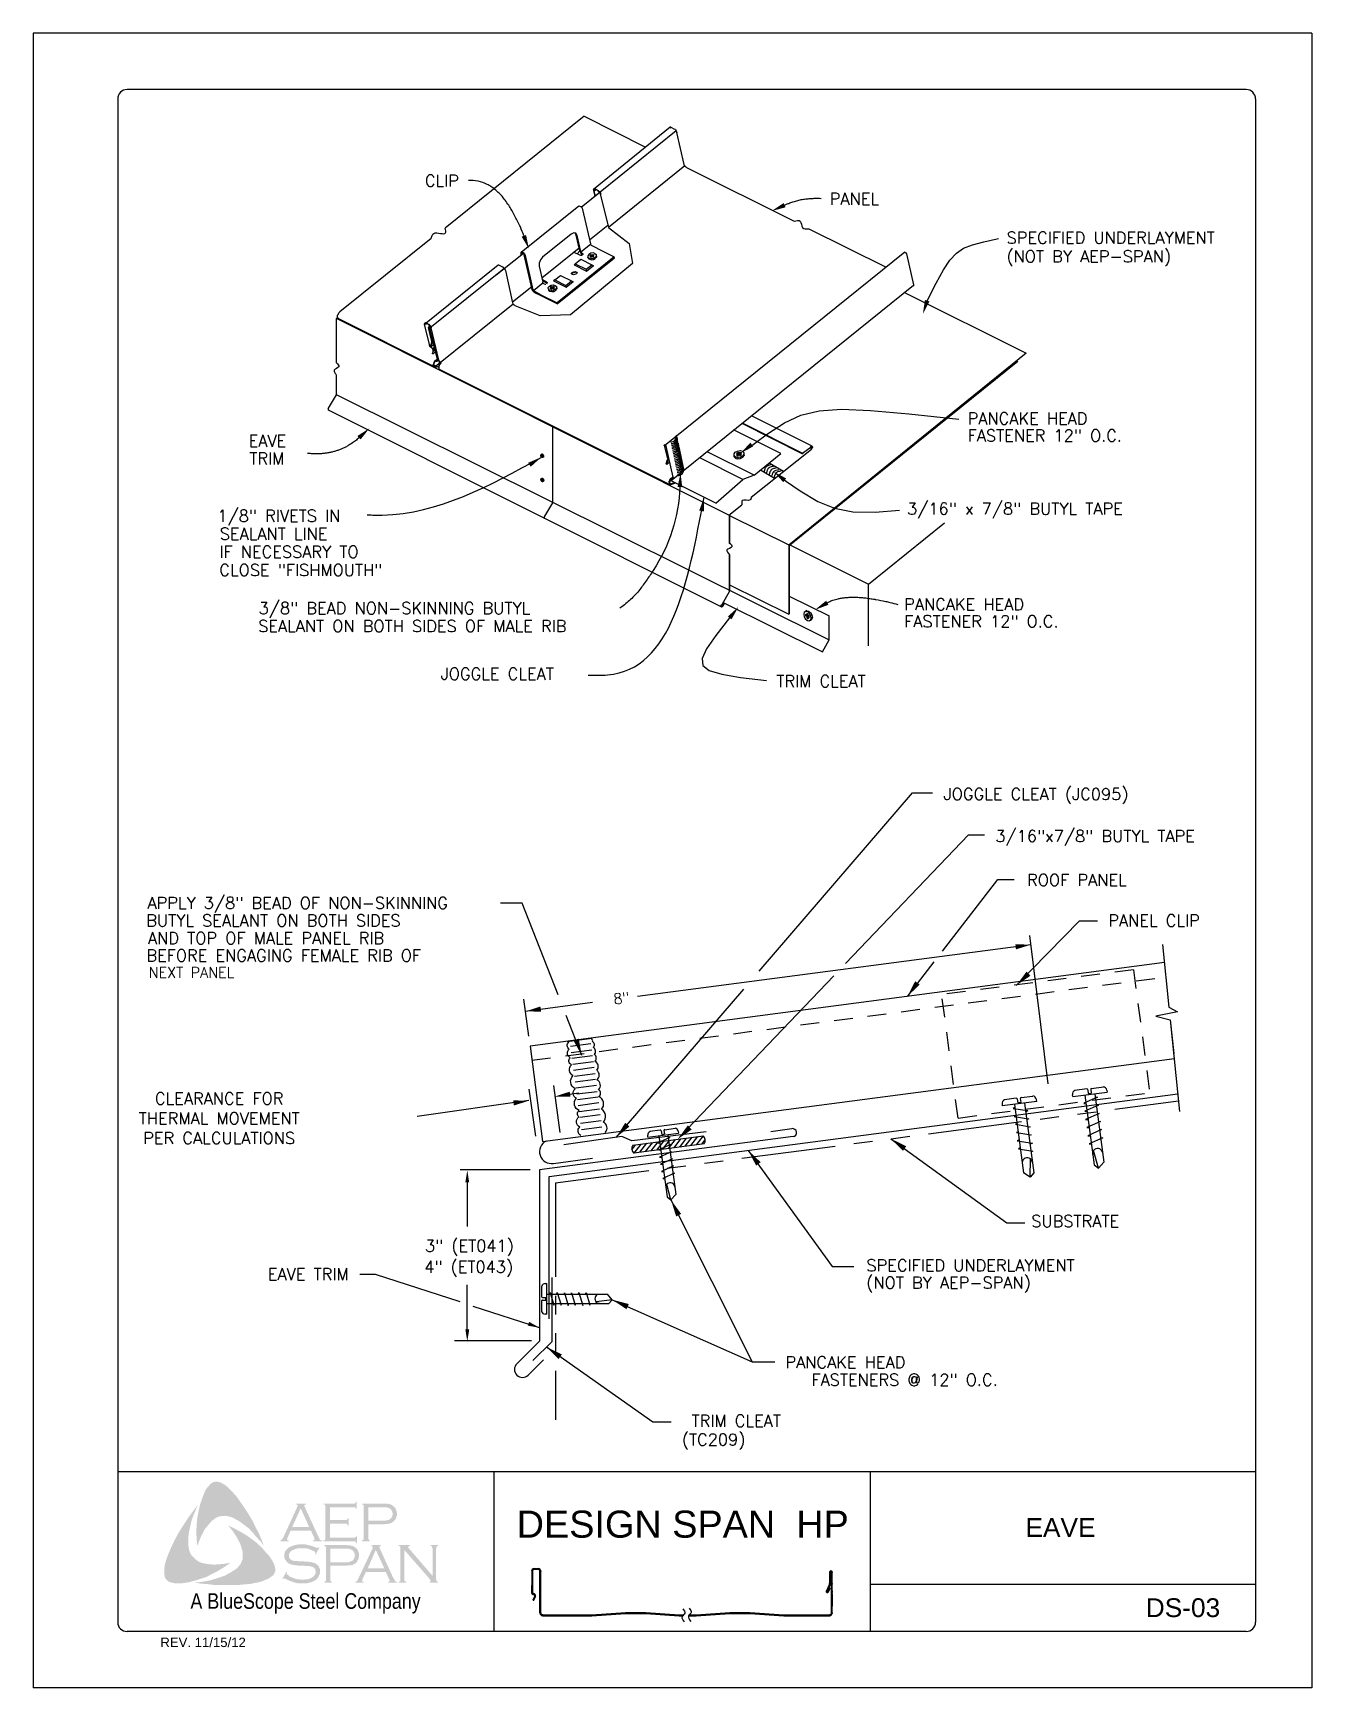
# Model space of a CAD drawing. Extents: x 119.2 to 127.7, y -2.6 to 8.4.
import ezdxf
from ezdxf.enums import TextEntityAlignment as Align

# ---------------------------------------------------------------- set-up
doc = ezdxf.new("R2010")
doc.units = 0
doc.header["$LTSCALE"] = 0.5
doc.header["$MEASUREMENT"] = 0
doc.linetypes.add('HIDDEN', pattern=[0.375, 0.25, -0.125])
doc.linetypes.add('PHANTOM', pattern=[2.5, 1.25, -0.25, 0.25, -0.25, 0.25, -0.25])
doc.layers.get('0').update_dxf_attribs({"linetype": 'CONTINUOUS'})
for name, color, linetype in [('BORDER', 9, 'CONTINUOUS'), ('DIM', 4, 'CONTINUOUS'), ('DWG', 2, 'CONTINUOUS'), ('LAYER_1', 160, 'CONTINUOUS'), ('PEN2', 7, 'CONTINUOUS')]:
    doc.layers.add(name, color=color, linetype=linetype)
doc.styles.add('ROMAND', font='romand.shx')
doc.styles.get("Standard").update_dxf_attribs({"font": 'romans.shx'})
doc.styles.add('STD', font='simplex.shx', dxfattribs={"height": 0.125})
doc.styles.add('TEXT', font='simplex.shx')

msp = doc.modelspace()

# ---------------------------------------------------------------- texts
at = {"layer": 'BORDER', "attachment_point": 5, "style": 'ROMAND'}
for s, insert, char_height, width in [('\\pt1.98;{\\fArial|b0|i0|c0|p34;DESIGN SPAN  HP }', (123.527, -1.534), 0.18, 2.50147), ('\\pt1.375;{\\fArial|b0|i0|c0|p34;EAVE}', (126.038, -1.555), 0.125, 2.50147), ('\\pt1.375;{\\fArial|b0|i0|c0|p34;DS-03}', (126.852, -2.089), 0.125, 0.60955), ('\\pt0.6875;{\\fArial|b0|i0|c0|p34;REV. 11/15/12}', (120.339, -2.319), 0.0625, 0.80556)]:
    msp.add_mtext(s, dxfattribs=dict(at, insert=insert, char_height=char_height, width=width))
at = {"layer": 'DIM'}
for s, height, p in [('CLIP', 0.0788, (121.813, 7.358)), ('PANEL', 0.0788, (124.504, 7.237)), ('SPECIFIED UNDERLAYMENT', 0.07875, (125.68, 6.979)), ('(NOT BY AEP-SPAN)', 0.07875, (125.679, 6.855)), ('PANCAKE HEAD', 0.07875, (125.421, 5.778)), ('FASTENER 12" O.C.', 0.07875, (125.421, 5.664)), ('1/8" RIVETS IN', 0.07875, (120.434, 5.131)), ('3/16" x 7/8" BUTYL TAPE', 0.07875, (125.018, 5.178)), ('SEALANT LINE', 0.07875, (120.45, 5.011)), ('IF NECESSARY TO', 0.07875, (120.448, 4.891)), ('CLOSE "FISHMOUTH"', 0.07875, (120.447, 4.77)), ('PANCAKE HEAD', 0.07875, (124.999, 4.542)), ('FASTENER 12" O.C.', 0.07875, (124.999, 4.429)), ('JOGGLE CLEAT', 0.07875, (121.918, 4.08)), ('TRIM CLEAT', 0.0788, (124.149, 4.031)), ('JOGGLE CLEAT (JC095)', 0.07875, (125.261, 3.281)), ('3/16"x7/8" BUTYL TAPE', 0.07875, (125.605, 3.002)), ('ROOF PANEL', 0.0788, (125.816, 2.71)), ('APPLY 3/8" BEAD OF NON-SKINNING', 0.07875, (119.969, 2.557)), ('BUTYL SEALANT ON BOTH SIDES', 0.07875, (119.961, 2.44)), ('PANEL CLIP', 0.0788, (126.356, 2.44)), ('AND TOP OF MALE PANEL RIB', 0.07875, (119.973, 2.323)), ('BEFORE ENGAGING FEMALE RIB OF ', 0.07875, (119.962, 2.208)), ('SUBSTRATE', 0.0788, (125.844, 0.442)), ('SPECIFIED UNDERLAYMENT', 0.07875, (124.748, 0.148)), ('(NOT BY AEP-SPAN)', 0.07875, (124.747, 0.033)), ('PANCAKE HEAD', 0.07875, (124.21, -0.496))]:
    msp.add_text(s, height=height, dxfattribs=at).set_placement(p)
for s, height, p in [('EAVE', 0.0788, (120.642, 5.668)), ('TRIM', 0.0788, (120.646, 5.551)), ('3/8" BEAD NON-SKINNING BUTYL', 0.07875, (120.708, 4.556)), ('SEALANT ON BOTH SIDES OF MALE RIB', 0.07875, (120.705, 4.437))]:
    msp.add_text(s, height=height, dxfattribs=at).set_placement(p, align=Align.MIDDLE_LEFT)
at = {"layer": 'DIM', "style": 'TEXT'}
msp.add_text('NEXT PANEL', height=0.07, dxfattribs=at).set_placement((119.977, 2.099))
msp.add_text('8"', height=0.07, rotation=7.5, dxfattribs=at).set_placement((123.071, 1.922))
at = {"layer": 'DIM'}
for s, height, p in [('EAVE TRIM', 0.0788, (121.306, 0.089)), ('FASTENERS @ 12" O.C.', 0.07875, (125.621, -0.613)), ('TRIM CLEAT', 0.0788, (124.18, -0.885))]:
    msp.add_text(s, height=height, dxfattribs=at).set_placement(p, align=Align.RIGHT)
at = {"layer": 'DIM', "char_height": 0.07875, "attachment_point": 5}
for s, insert in [('\\A1;CLEARANCE FOR\\PTHERMAL MOVEMENT\\PPER CALCULATIONS', (120.446, 1.165)), ('\\A1;3" (ET041)', (122.109, 0.304)), ('\\A1;4" (ET043)', (122.104, 0.164)), ('\\A1;(TC209)', (123.732, -0.984))]:
    msp.add_mtext(s, dxfattribs=dict(at, insert=insert))

# ---------------------------------------------------------------- blocks, each defined once
blk = doc.blocks.new('Blue Logo')
at = {"layer": 'LAYER_1'}
for points in [[(-1.711, 0.897), (-1.683, 0.858), (-1.657, 0.82), (-1.632, 0.781), (-1.606, 0.739), (-1.586, 0.696), (-1.564, 0.656), (-1.545, 0.611), (-1.529, 0.569), (-1.551, 0.599), (-1.578, 0.627), (-1.602, 0.656), (-1.628, 0.684), (-1.657, 0.706), (-1.687, 0.729), (-1.703, 0.739), (-1.719, 0.747), (-1.738, 0.757), (-1.756, 0.763), (-1.774, 0.767), (-1.788, 0.769), (-1.806, 0.767), (-1.823, 0.765), (-1.839, 0.759), (-1.853, 0.751), (-1.867, 0.741), (-1.879, 0.731), (-1.895, 0.712), (-1.91, 0.694), (-1.924, 0.676), (-1.934, 0.656), (-1.946, 0.633), (-1.954, 0.613), (-1.972, 0.569), (-1.976, 0.613), (-1.978, 0.662), (-1.976, 0.706), (-1.972, 0.753), (-1.964, 0.795), (-1.954, 0.84), (-1.94, 0.882), (-1.924, 0.923), (-1.912, 0.947), (-1.903, 0.959), (-1.893, 0.969), (-1.885, 0.98), (-1.873, 0.988), (-1.861, 0.994), (-1.847, 0.996), (-1.837, 0.996), (-1.827, 0.992), (-1.814, 0.99), (-1.806, 0.984), (-1.786, 0.973), (-1.77, 0.959), (-1.754, 0.943), (-1.738, 0.927), (-1.711, 0.897)], [(-2.029, 0.557), (-2.025, 0.538), (-2.019, 0.522), (-2.011, 0.508), (-1.999, 0.494), (-1.986, 0.482), (-1.972, 0.47), (-1.956, 0.461), (-1.94, 0.455), (-1.918, 0.451), (-1.893, 0.447), (-1.869, 0.445), (-1.845, 0.445), (-1.821, 0.447), (-1.796, 0.449), (-1.75, 0.457), (-1.788, 0.431), (-1.829, 0.405), (-1.871, 0.383), (-1.912, 0.362), (-1.956, 0.348), (-1.978, 0.34), (-2.003, 0.334), (-2.025, 0.328), (-2.049, 0.324), (-2.073, 0.32), (-2.096, 0.32), (-2.122, 0.32), (-2.132, 0.322), (-2.144, 0.326), (-2.156, 0.328), (-2.165, 0.334), (-2.175, 0.342), (-2.183, 0.35), (-2.187, 0.36), (-2.189, 0.37), (-2.191, 0.391), (-2.191, 0.411), (-2.189, 0.433), (-2.185, 0.453), (-2.179, 0.474), (-2.165, 0.512), (-2.146, 0.557), (-2.126, 0.599), (-2.104, 0.642), (-2.08, 0.682), (-2.053, 0.723), (-2.027, 0.763), (-1.999, 0.801), (-1.968, 0.84), (-1.997, 0.773), (-2.009, 0.739), (-2.017, 0.704), (-2.025, 0.67), (-2.031, 0.631), (-2.031, 0.613), (-2.031, 0.595), (-2.031, 0.575), (-2.029, 0.557)], [(-1.09, 0.716), (-1.09, 0.623), (-0.93, 0.623), (-0.924, 0.623), (-0.92, 0.627), (-0.916, 0.629), (-0.916, 0.633), (-0.91, 0.633), (-0.91, 0.587), (-0.916, 0.587), (-0.916, 0.593), (-0.92, 0.597), (-0.924, 0.599), (-0.93, 0.599), (-1.133, 0.599), (-1.133, 0.605), (-1.124, 0.607), (-1.122, 0.611), (-1.12, 0.613), (-1.12, 0.621), (-1.12, 0.83), (-1.12, 0.836), (-1.122, 0.84), (-1.126, 0.844), (-1.133, 0.844), (-1.133, 0.85), (-0.932, 0.85), (-0.926, 0.85), (-0.922, 0.852), (-0.92, 0.856), (-0.916, 0.862), (-0.912, 0.862), (-0.912, 0.816), (-0.916, 0.816), (-0.92, 0.822), (-0.922, 0.824), (-0.926, 0.826), (-0.932, 0.826), (-1.09, 0.826), (-1.09, 0.741), (-0.987, 0.741), (-0.981, 0.741), (-0.977, 0.743), (-0.973, 0.747), (-0.973, 0.753), (-0.965, 0.753), (-0.965, 0.704), (-0.973, 0.704), (-0.973, 0.71), (-0.977, 0.714), (-0.981, 0.716), (-0.987, 0.716), (-1.09, 0.716)], [(-1.47, 0.466), (-1.46, 0.443), (-1.456, 0.433), (-1.454, 0.419), (-1.452, 0.407), (-1.454, 0.397), (-1.46, 0.385), (-1.466, 0.374), (-1.483, 0.362), (-1.501, 0.35), (-1.519, 0.342), (-1.539, 0.334), (-1.559, 0.328), (-1.58, 0.324), (-1.62, 0.316), (-1.667, 0.312), (-1.711, 0.308), (-1.76, 0.308), (-1.806, 0.308), (-1.853, 0.308), (-1.899, 0.314), (-1.946, 0.318), (-1.99, 0.324), (-1.954, 0.328), (-1.914, 0.334), (-1.877, 0.342), (-1.839, 0.354), (-1.802, 0.366), (-1.786, 0.372), (-1.768, 0.383), (-1.752, 0.391), (-1.736, 0.401), (-1.719, 0.411), (-1.703, 0.425), (-1.693, 0.437), (-1.683, 0.449), (-1.677, 0.464), (-1.671, 0.48), (-1.669, 0.496), (-1.669, 0.512), (-1.669, 0.53), (-1.675, 0.544), (-1.681, 0.567), (-1.689, 0.589), (-1.701, 0.609), (-1.711, 0.629), (-1.725, 0.65), (-1.738, 0.67), (-1.766, 0.704), (-1.725, 0.684), (-1.683, 0.662), (-1.64, 0.636), (-1.6, 0.607), (-1.582, 0.593), (-1.564, 0.577), (-1.545, 0.559), (-1.529, 0.542), (-1.513, 0.522), (-1.497, 0.506), (-1.483, 0.486), (-1.47, 0.466)], [(-1.159, 0.559), (-1.185, 0.512), (-1.189, 0.514), (-1.187, 0.524), (-1.187, 0.528), (-1.189, 0.53), (-1.201, 0.536), (-1.22, 0.544), (-1.238, 0.551), (-1.258, 0.553), (-1.278, 0.553), (-1.294, 0.553), (-1.311, 0.551), (-1.325, 0.546), (-1.339, 0.54), (-1.349, 0.534), (-1.357, 0.524), (-1.361, 0.516), (-1.363, 0.504), (-1.363, 0.496), (-1.359, 0.488), (-1.353, 0.48), (-1.345, 0.474), (-1.335, 0.47), (-1.321, 0.468), (-1.278, 0.466), (-1.242, 0.464), (-1.216, 0.461), (-1.201, 0.457), (-1.187, 0.453), (-1.179, 0.447), (-1.173, 0.443), (-1.167, 0.437), (-1.163, 0.431), (-1.161, 0.423), (-1.157, 0.417), (-1.155, 0.407), (-1.155, 0.399), (-1.157, 0.383), (-1.161, 0.377), (-1.163, 0.368), (-1.167, 0.362), (-1.171, 0.356), (-1.183, 0.342), (-1.191, 0.338), (-1.201, 0.334), (-1.209, 0.328), (-1.222, 0.326), (-1.244, 0.32), (-1.27, 0.32), (-1.298, 0.32), (-1.313, 0.322), (-1.327, 0.326), (-1.351, 0.334), (-1.383, 0.348), (-1.394, 0.354), (-1.398, 0.352), (-1.402, 0.348), (-1.406, 0.35), (-1.379, 0.397), (-1.375, 0.393), (-1.377, 0.383), (-1.375, 0.381), (-1.371, 0.377), (-1.355, 0.364), (-1.335, 0.356), (-1.313, 0.348), (-1.292, 0.346), (-1.272, 0.344), (-1.25, 0.346), (-1.23, 0.348), (-1.213, 0.356), (-1.201, 0.364), (-1.193, 0.372), (-1.187, 0.381), (-1.185, 0.389), (-1.185, 0.397), (-1.187, 0.409), (-1.187, 0.413), (-1.191, 0.419), (-1.199, 0.425), (-1.211, 0.431), (-1.222, 0.433), (-1.23, 0.435), (-1.284, 0.437), (-1.313, 0.439), (-1.335, 0.443), (-1.349, 0.445), (-1.365, 0.453), (-1.371, 0.457), (-1.375, 0.461), (-1.381, 0.468), (-1.385, 0.474), (-1.39, 0.482), (-1.392, 0.488), (-1.394, 0.496), (-1.394, 0.502), (-1.392, 0.516), (-1.39, 0.528), (-1.383, 0.538), (-1.373, 0.549), (-1.365, 0.557), (-1.355, 0.561), (-1.345, 0.567), (-1.333, 0.571), (-1.321, 0.575), (-1.307, 0.577), (-1.292, 0.579), (-1.276, 0.579), (-1.252, 0.579), (-1.23, 0.573), (-1.207, 0.567), (-1.181, 0.557), (-1.173, 0.555), (-1.169, 0.557), (-1.165, 0.561), (-1.159, 0.559)], [(-0.596, 0.542), (-0.596, 0.346), (-0.594, 0.338), (-0.592, 0.334), (-0.588, 0.332), (-0.582, 0.328), (-0.582, 0.324), (-0.633, 0.324), (-0.633, 0.328), (-0.627, 0.332), (-0.623, 0.334), (-0.623, 0.338), (-0.621, 0.346), (-0.621, 0.553), (-0.623, 0.559), (-0.623, 0.565), (-0.627, 0.567), (-0.633, 0.569), (-0.633, 0.575), (-0.56, 0.575), (-0.56, 0.569), (-0.568, 0.565), (-0.568, 0.563), (-0.568, 0.561), (-0.568, 0.555), (-0.56, 0.546), (-0.408, 0.37), (-0.408, 0.553), (-0.41, 0.559), (-0.412, 0.565), (-0.414, 0.567), (-0.42, 0.569), (-0.42, 0.575), (-0.372, 0.575), (-0.372, 0.569), (-0.378, 0.567), (-0.38, 0.565), (-0.382, 0.559), (-0.384, 0.553), (-0.384, 0.346), (-0.382, 0.338), (-0.38, 0.334), (-0.378, 0.332), (-0.372, 0.328), (-0.372, 0.324), (-0.428, 0.324), (-0.428, 0.328), (-0.422, 0.332), (-0.42, 0.334), (-0.42, 0.336), (-0.422, 0.342), (-0.428, 0.35), (-0.596, 0.542)]]:
    blk.add_hatch(color=7, dxfattribs=at).paths.add_polyline_path(points)
h = blk.add_hatch(color=7, dxfattribs=at)
edge = h.paths.add_edge_path(flags=16)
edge.add_spline(control_points=[(-1.228, 0.694), (-1.228, 0.694), (-1.284, 0.818), (-1.284, 0.818), (-1.284, 0.818), (-1.341, 0.694), (-1.341, 0.694), (-1.341, 0.694), (-1.228, 0.694), (-1.228, 0.694), (-1.228, 0.694), (-1.228, 0.694), (-1.228, 0.694), (-1.228, 0.694), (-1.228, 0.694), (-1.228, 0.694)], knot_values=[0, 0, 0, 0, 1, 1, 1, 2, 2, 2, 3, 3, 3, 4, 4, 4, 5, 5, 5, 5], degree=3, periodic=0)
edge = h.paths.add_edge_path()
edge.add_spline(control_points=[(-1.216, 0.67), (-1.216, 0.67), (-1.351, 0.67), (-1.351, 0.67), (-1.351, 0.67), (-1.373, 0.621), (-1.373, 0.621), (-1.373, 0.621), (-1.373, 0.621), (-1.373, 0.621), (-1.373, 0.621), (-1.375, 0.613), (-1.375, 0.613), (-1.375, 0.613), (-1.375, 0.613), (-1.375, 0.613), (-1.375, 0.613), (-1.375, 0.611), (-1.375, 0.611), (-1.375, 0.611), (-1.373, 0.607), (-1.373, 0.607), (-1.373, 0.607), (-1.365, 0.605), (-1.365, 0.605), (-1.365, 0.605), (-1.365, 0.599), (-1.365, 0.599), (-1.365, 0.599), (-1.42, 0.599), (-1.42, 0.599), (-1.42, 0.599), (-1.42, 0.605), (-1.42, 0.605), (-1.42, 0.605), (-1.42, 0.605), (-1.42, 0.605), (-1.42, 0.605), (-1.414, 0.607), (-1.414, 0.607), (-1.414, 0.607), (-1.41, 0.611), (-1.41, 0.611), (-1.41, 0.611), (-1.41, 0.611), (-1.41, 0.611), (-1.41, 0.611), (-1.404, 0.617), (-1.404, 0.617), (-1.404, 0.617), (-1.398, 0.629), (-1.398, 0.629), (-1.398, 0.629), (-1.307, 0.828), (-1.307, 0.828), (-1.307, 0.828), (-1.307, 0.828), (-1.307, 0.828), (-1.307, 0.828), (-1.305, 0.836), (-1.305, 0.836), (-1.305, 0.836), (-1.305, 0.836), (-1.305, 0.836), (-1.305, 0.836), (-1.305, 0.84), (-1.305, 0.84), (-1.305, 0.84), (-1.307, 0.842), (-1.307, 0.842), (-1.307, 0.842), (-1.313, 0.844), (-1.313, 0.844), (-1.313, 0.844), (-1.313, 0.85), (-1.313, 0.85), (-1.313, 0.85), (-1.25, 0.85), (-1.25, 0.85), (-1.25, 0.85), (-1.25, 0.844), (-1.25, 0.844), (-1.25, 0.844), (-1.25, 0.844), (-1.25, 0.844), (-1.25, 0.844), (-1.258, 0.842), (-1.258, 0.842), (-1.258, 0.842), (-1.26, 0.84), (-1.26, 0.84), (-1.26, 0.84), (-1.26, 0.836), (-1.26, 0.836), (-1.26, 0.836), (-1.26, 0.836), (-1.26, 0.836), (-1.26, 0.836), (-1.258, 0.828), (-1.258, 0.828), (-1.258, 0.828), (-1.169, 0.636), (-1.169, 0.636), (-1.169, 0.636), (-1.169, 0.636), (-1.169, 0.636), (-1.169, 0.636), (-1.161, 0.621), (-1.161, 0.621), (-1.161, 0.621), (-1.157, 0.611), (-1.157, 0.611), (-1.157, 0.611), (-1.157, 0.611), (-1.157, 0.611), (-1.157, 0.611), (-1.153, 0.607), (-1.153, 0.607), (-1.153, 0.607), (-1.143, 0.605), (-1.143, 0.605), (-1.143, 0.605), (-1.143, 0.599), (-1.143, 0.599), (-1.143, 0.599), (-1.201, 0.599), (-1.201, 0.599), (-1.201, 0.599), (-1.201, 0.605), (-1.201, 0.605), (-1.201, 0.605), (-1.201, 0.605), (-1.201, 0.605), (-1.201, 0.605), (-1.197, 0.607), (-1.197, 0.607), (-1.197, 0.607), (-1.195, 0.607), (-1.195, 0.607), (-1.195, 0.607), (-1.193, 0.611), (-1.193, 0.611), (-1.193, 0.611), (-1.191, 0.613), (-1.191, 0.613), (-1.191, 0.613), (-1.191, 0.613), (-1.191, 0.613), (-1.191, 0.613), (-1.193, 0.617), (-1.193, 0.617), (-1.193, 0.617), (-1.195, 0.625), (-1.195, 0.625), (-1.195, 0.625), (-1.216, 0.67), (-1.216, 0.67), (-1.216, 0.67), (-1.216, 0.67), (-1.216, 0.67), (-1.216, 0.67), (-1.216, 0.67), (-1.216, 0.67)], knot_values=[0, 0, 0, 0, 1, 1, 1, 2, 2, 2, 3, 3, 3, 4, 4, 4, 5, 5, 5, 6, 6, 6, 7, 7, 7, 8, 8, 8, 9, 9, 9, 10, 10, 10, 11, 11, 11, 12, 12, 12, 13, 13, 13, 14, 14, 14, 15, 15, 15, 16, 16, 16, 17, 17, 17, 18, 18, 18, 19, 19, 19, 20, 20, 20, 21, 21, 21, 22, 22, 22, 23, 23, 23, 24, 24, 24, 25, 25, 25, 26, 26, 26, 27, 27, 27, 28, 28, 28, 29, 29, 29, 30, 30, 30, 31, 31, 31, 32, 32, 32, 33, 33, 33, 34, 34, 34, 35, 35, 35, 36, 36, 36, 37, 37, 37, 38, 38, 38, 39, 39, 39, 40, 40, 40, 41, 41, 41, 42, 42, 42, 43, 43, 43, 44, 44, 44, 45, 45, 45, 46, 46, 46, 47, 47, 47, 48, 48, 48, 49, 49, 49, 50, 50, 50, 51, 51, 51, 52, 52, 52, 53, 53, 53, 54, 54, 54, 54], degree=3, periodic=0)
h = blk.add_hatch(color=7, dxfattribs=at)
edge = h.paths.add_edge_path(flags=16)
edge.add_spline(control_points=[(-0.835, 0.737), (-0.835, 0.737), (-0.742, 0.737), (-0.742, 0.737), (-0.742, 0.737), (-0.742, 0.737), (-0.742, 0.737), (-0.742, 0.737), (-0.724, 0.737), (-0.724, 0.737), (-0.724, 0.737), (-0.71, 0.739), (-0.71, 0.739), (-0.71, 0.739), (-0.71, 0.739), (-0.71, 0.739), (-0.71, 0.739), (-0.7, 0.741), (-0.7, 0.741), (-0.7, 0.741), (-0.693, 0.745), (-0.693, 0.745), (-0.693, 0.745), (-0.693, 0.745), (-0.693, 0.745), (-0.693, 0.745), (-0.685, 0.751), (-0.685, 0.751), (-0.685, 0.751), (-0.679, 0.759), (-0.679, 0.759), (-0.679, 0.759), (-0.675, 0.769), (-0.675, 0.769), (-0.675, 0.769), (-0.673, 0.781), (-0.673, 0.781), (-0.673, 0.781), (-0.673, 0.781), (-0.673, 0.781), (-0.673, 0.781), (-0.675, 0.793), (-0.675, 0.793), (-0.675, 0.793), (-0.679, 0.803), (-0.679, 0.803), (-0.679, 0.803), (-0.685, 0.812), (-0.685, 0.812), (-0.685, 0.812), (-0.693, 0.818), (-0.693, 0.818), (-0.693, 0.818), (-0.693, 0.818), (-0.693, 0.818), (-0.693, 0.818), (-0.7, 0.822), (-0.7, 0.822), (-0.7, 0.822), (-0.71, 0.824), (-0.71, 0.824), (-0.71, 0.824), (-0.71, 0.824), (-0.71, 0.824), (-0.71, 0.824), (-0.724, 0.826), (-0.724, 0.826), (-0.724, 0.826), (-0.742, 0.826), (-0.742, 0.826), (-0.742, 0.826), (-0.835, 0.826), (-0.835, 0.826), (-0.835, 0.826), (-0.835, 0.737), (-0.835, 0.737), (-0.835, 0.737), (-0.835, 0.737), (-0.835, 0.737), (-0.835, 0.737), (-0.835, 0.737), (-0.835, 0.737)], knot_values=[0, 0, 0, 0, 1, 1, 1, 2, 2, 2, 3, 3, 3, 4, 4, 4, 5, 5, 5, 6, 6, 6, 7, 7, 7, 8, 8, 8, 9, 9, 9, 10, 10, 10, 11, 11, 11, 12, 12, 12, 13, 13, 13, 14, 14, 14, 15, 15, 15, 16, 16, 16, 17, 17, 17, 18, 18, 18, 19, 19, 19, 20, 20, 20, 21, 21, 21, 22, 22, 22, 23, 23, 23, 24, 24, 24, 25, 25, 25, 26, 26, 26, 27, 27, 27, 27], degree=3, periodic=0)
edge = h.paths.add_edge_path()
edge.add_spline(control_points=[(-0.835, 0.712), (-0.835, 0.712), (-0.835, 0.619), (-0.835, 0.619), (-0.835, 0.619), (-0.835, 0.619), (-0.835, 0.619), (-0.835, 0.619), (-0.835, 0.613), (-0.835, 0.613), (-0.835, 0.613), (-0.833, 0.611), (-0.833, 0.611), (-0.833, 0.611), (-0.833, 0.611), (-0.833, 0.611), (-0.833, 0.611), (-0.829, 0.607), (-0.829, 0.607), (-0.829, 0.607), (-0.825, 0.605), (-0.825, 0.605), (-0.825, 0.605), (-0.825, 0.599), (-0.825, 0.599), (-0.825, 0.599), (-0.876, 0.599), (-0.876, 0.599), (-0.876, 0.599), (-0.876, 0.605), (-0.876, 0.605), (-0.876, 0.605), (-0.876, 0.605), (-0.876, 0.605), (-0.876, 0.605), (-0.872, 0.607), (-0.872, 0.607), (-0.872, 0.607), (-0.867, 0.611), (-0.867, 0.611), (-0.867, 0.611), (-0.867, 0.611), (-0.867, 0.611), (-0.867, 0.611), (-0.865, 0.613), (-0.865, 0.613), (-0.865, 0.613), (-0.865, 0.619), (-0.865, 0.619), (-0.865, 0.619), (-0.865, 0.832), (-0.865, 0.832), (-0.865, 0.832), (-0.865, 0.832), (-0.865, 0.832), (-0.865, 0.832), (-0.865, 0.836), (-0.865, 0.836), (-0.865, 0.836), (-0.867, 0.84), (-0.867, 0.84), (-0.867, 0.84), (-0.867, 0.84), (-0.867, 0.84), (-0.867, 0.84), (-0.872, 0.844), (-0.872, 0.844), (-0.872, 0.844), (-0.876, 0.844), (-0.876, 0.844), (-0.876, 0.844), (-0.876, 0.85), (-0.876, 0.85), (-0.876, 0.85), (-0.744, 0.85), (-0.744, 0.85), (-0.744, 0.85), (-0.744, 0.85), (-0.744, 0.85), (-0.744, 0.85), (-0.72, 0.85), (-0.72, 0.85), (-0.72, 0.85), (-0.7, 0.848), (-0.7, 0.848), (-0.7, 0.848), (-0.7, 0.848), (-0.7, 0.848), (-0.7, 0.848), (-0.685, 0.844), (-0.685, 0.844), (-0.685, 0.844), (-0.673, 0.836), (-0.673, 0.836), (-0.673, 0.836), (-0.673, 0.836), (-0.673, 0.836), (-0.673, 0.836), (-0.667, 0.832), (-0.667, 0.832), (-0.667, 0.832), (-0.663, 0.828), (-0.663, 0.828), (-0.663, 0.828), (-0.653, 0.816), (-0.653, 0.816), (-0.653, 0.816), (-0.653, 0.816), (-0.653, 0.816), (-0.653, 0.816), (-0.651, 0.808), (-0.651, 0.808), (-0.651, 0.808), (-0.647, 0.799), (-0.647, 0.799), (-0.647, 0.799), (-0.645, 0.791), (-0.645, 0.791), (-0.645, 0.791), (-0.645, 0.781), (-0.645, 0.781), (-0.645, 0.781), (-0.645, 0.781), (-0.645, 0.781), (-0.645, 0.781), (-0.645, 0.769), (-0.645, 0.769), (-0.645, 0.769), (-0.649, 0.759), (-0.649, 0.759), (-0.649, 0.759), (-0.653, 0.747), (-0.653, 0.747), (-0.653, 0.747), (-0.659, 0.739), (-0.659, 0.739), (-0.659, 0.739), (-0.659, 0.739), (-0.659, 0.739), (-0.659, 0.739), (-0.667, 0.733), (-0.667, 0.733), (-0.667, 0.733), (-0.673, 0.725), (-0.673, 0.725), (-0.673, 0.725), (-0.681, 0.721), (-0.681, 0.721), (-0.681, 0.721), (-0.691, 0.718), (-0.691, 0.718), (-0.691, 0.718), (-0.691, 0.718), (-0.691, 0.718), (-0.691, 0.718), (-0.702, 0.716), (-0.702, 0.716), (-0.702, 0.716), (-0.714, 0.714), (-0.714, 0.714), (-0.714, 0.714), (-0.744, 0.712), (-0.744, 0.712), (-0.744, 0.712), (-0.835, 0.712), (-0.835, 0.712), (-0.835, 0.712), (-0.835, 0.712), (-0.835, 0.712), (-0.835, 0.712), (-0.835, 0.712), (-0.835, 0.712)], knot_values=[0, 0, 0, 0, 1, 1, 1, 2, 2, 2, 3, 3, 3, 4, 4, 4, 5, 5, 5, 6, 6, 6, 7, 7, 7, 8, 8, 8, 9, 9, 9, 10, 10, 10, 11, 11, 11, 12, 12, 12, 13, 13, 13, 14, 14, 14, 15, 15, 15, 16, 16, 16, 17, 17, 17, 18, 18, 18, 19, 19, 19, 20, 20, 20, 21, 21, 21, 22, 22, 22, 23, 23, 23, 24, 24, 24, 25, 25, 25, 26, 26, 26, 27, 27, 27, 28, 28, 28, 29, 29, 29, 30, 30, 30, 31, 31, 31, 32, 32, 32, 33, 33, 33, 34, 34, 34, 35, 35, 35, 36, 36, 36, 37, 37, 37, 38, 38, 38, 39, 39, 39, 40, 40, 40, 41, 41, 41, 42, 42, 42, 43, 43, 43, 44, 44, 44, 45, 45, 45, 46, 46, 46, 47, 47, 47, 48, 48, 48, 49, 49, 49, 50, 50, 50, 51, 51, 51, 52, 52, 52, 53, 53, 53, 54, 54, 54, 55, 55, 55, 56, 56, 56, 57, 57, 57, 57], degree=3, periodic=0)
h = blk.add_hatch(color=7, dxfattribs=at)
edge = h.paths.add_edge_path(flags=16)
edge.add_spline(control_points=[(-1.088, 0.459), (-1.088, 0.459), (-0.993, 0.459), (-0.993, 0.459), (-0.993, 0.459), (-0.993, 0.459), (-0.993, 0.459), (-0.993, 0.459), (-0.975, 0.459), (-0.975, 0.459), (-0.975, 0.459), (-0.963, 0.461), (-0.963, 0.461), (-0.963, 0.461), (-0.963, 0.461), (-0.963, 0.461), (-0.963, 0.461), (-0.952, 0.466), (-0.952, 0.466), (-0.952, 0.466), (-0.944, 0.468), (-0.944, 0.468), (-0.944, 0.468), (-0.944, 0.468), (-0.944, 0.468), (-0.944, 0.468), (-0.936, 0.474), (-0.936, 0.474), (-0.936, 0.474), (-0.93, 0.484), (-0.93, 0.484), (-0.93, 0.484), (-0.926, 0.494), (-0.926, 0.494), (-0.926, 0.494), (-0.924, 0.506), (-0.924, 0.506), (-0.924, 0.506), (-0.924, 0.506), (-0.924, 0.506), (-0.924, 0.506), (-0.926, 0.516), (-0.926, 0.516), (-0.926, 0.516), (-0.93, 0.528), (-0.93, 0.528), (-0.93, 0.528), (-0.936, 0.536), (-0.936, 0.536), (-0.936, 0.536), (-0.944, 0.542), (-0.944, 0.542), (-0.944, 0.542), (-0.944, 0.542), (-0.944, 0.542), (-0.944, 0.542), (-0.952, 0.546), (-0.952, 0.546), (-0.952, 0.546), (-0.963, 0.549), (-0.963, 0.549), (-0.963, 0.549), (-0.963, 0.549), (-0.963, 0.549), (-0.963, 0.549), (-0.975, 0.551), (-0.975, 0.551), (-0.975, 0.551), (-0.993, 0.551), (-0.993, 0.551), (-0.993, 0.551), (-1.088, 0.551), (-1.088, 0.551), (-1.088, 0.551), (-1.088, 0.459), (-1.088, 0.459), (-1.088, 0.459), (-1.088, 0.459), (-1.088, 0.459), (-1.088, 0.459), (-1.088, 0.459), (-1.088, 0.459)], knot_values=[0, 0, 0, 0, 1, 1, 1, 2, 2, 2, 3, 3, 3, 4, 4, 4, 5, 5, 5, 6, 6, 6, 7, 7, 7, 8, 8, 8, 9, 9, 9, 10, 10, 10, 11, 11, 11, 12, 12, 12, 13, 13, 13, 14, 14, 14, 15, 15, 15, 16, 16, 16, 17, 17, 17, 18, 18, 18, 19, 19, 19, 20, 20, 20, 21, 21, 21, 22, 22, 22, 23, 23, 23, 24, 24, 24, 25, 25, 25, 26, 26, 26, 27, 27, 27, 27], degree=3, periodic=0)
edge = h.paths.add_edge_path()
edge.add_spline(control_points=[(-1.088, 0.437), (-1.088, 0.437), (-1.088, 0.342), (-1.088, 0.342), (-1.088, 0.342), (-1.088, 0.342), (-1.088, 0.342), (-1.088, 0.342), (-1.086, 0.338), (-1.086, 0.338), (-1.086, 0.338), (-1.084, 0.334), (-1.084, 0.334), (-1.084, 0.334), (-1.084, 0.334), (-1.084, 0.334), (-1.084, 0.334), (-1.082, 0.332), (-1.082, 0.332), (-1.082, 0.332), (-1.076, 0.328), (-1.076, 0.328), (-1.076, 0.328), (-1.076, 0.324), (-1.076, 0.324), (-1.076, 0.324), (-1.128, 0.324), (-1.128, 0.324), (-1.128, 0.324), (-1.128, 0.328), (-1.128, 0.328), (-1.128, 0.328), (-1.128, 0.328), (-1.128, 0.328), (-1.128, 0.328), (-1.122, 0.332), (-1.122, 0.332), (-1.122, 0.332), (-1.118, 0.334), (-1.118, 0.334), (-1.118, 0.334), (-1.118, 0.334), (-1.118, 0.334), (-1.118, 0.334), (-1.118, 0.338), (-1.118, 0.338), (-1.118, 0.338), (-1.116, 0.342), (-1.116, 0.342), (-1.116, 0.342), (-1.116, 0.557), (-1.116, 0.557), (-1.116, 0.557), (-1.116, 0.557), (-1.116, 0.557), (-1.116, 0.557), (-1.118, 0.561), (-1.118, 0.561), (-1.118, 0.561), (-1.118, 0.565), (-1.118, 0.565), (-1.118, 0.565), (-1.118, 0.565), (-1.118, 0.565), (-1.118, 0.565), (-1.122, 0.567), (-1.122, 0.567), (-1.122, 0.567), (-1.128, 0.569), (-1.128, 0.569), (-1.128, 0.569), (-1.128, 0.575), (-1.128, 0.575), (-1.128, 0.575), (-0.997, 0.575), (-0.997, 0.575), (-0.997, 0.575), (-0.997, 0.575), (-0.997, 0.575), (-0.997, 0.575), (-0.973, 0.573), (-0.973, 0.573), (-0.973, 0.573), (-0.952, 0.571), (-0.952, 0.571), (-0.952, 0.571), (-0.952, 0.571), (-0.952, 0.571), (-0.952, 0.571), (-0.938, 0.567), (-0.938, 0.567), (-0.938, 0.567), (-0.924, 0.561), (-0.924, 0.561), (-0.924, 0.561), (-0.924, 0.561), (-0.924, 0.561), (-0.924, 0.561), (-0.92, 0.557), (-0.92, 0.557), (-0.92, 0.557), (-0.914, 0.551), (-0.914, 0.551), (-0.914, 0.551), (-0.904, 0.54), (-0.904, 0.54), (-0.904, 0.54), (-0.904, 0.54), (-0.904, 0.54), (-0.904, 0.54), (-0.902, 0.532), (-0.902, 0.532), (-0.902, 0.532), (-0.898, 0.522), (-0.898, 0.522), (-0.898, 0.522), (-0.896, 0.516), (-0.896, 0.516), (-0.896, 0.516), (-0.896, 0.506), (-0.896, 0.506), (-0.896, 0.506), (-0.896, 0.506), (-0.896, 0.506), (-0.896, 0.506), (-0.898, 0.494), (-0.898, 0.494), (-0.898, 0.494), (-0.9, 0.482), (-0.9, 0.482), (-0.9, 0.482), (-0.906, 0.472), (-0.906, 0.472), (-0.906, 0.472), (-0.912, 0.461), (-0.912, 0.461), (-0.912, 0.461), (-0.912, 0.461), (-0.912, 0.461), (-0.912, 0.461), (-0.918, 0.455), (-0.918, 0.455), (-0.918, 0.455), (-0.926, 0.449), (-0.926, 0.449), (-0.926, 0.449), (-0.934, 0.445), (-0.934, 0.445), (-0.934, 0.445), (-0.944, 0.441), (-0.944, 0.441), (-0.944, 0.441), (-0.944, 0.441), (-0.944, 0.441), (-0.944, 0.441), (-0.952, 0.439), (-0.952, 0.439), (-0.952, 0.439), (-0.965, 0.439), (-0.965, 0.439), (-0.965, 0.439), (-0.997, 0.437), (-0.997, 0.437), (-0.997, 0.437), (-1.088, 0.437), (-1.088, 0.437), (-1.088, 0.437), (-1.088, 0.437), (-1.088, 0.437), (-1.088, 0.437), (-1.088, 0.437), (-1.088, 0.437)], knot_values=[0, 0, 0, 0, 1, 1, 1, 2, 2, 2, 3, 3, 3, 4, 4, 4, 5, 5, 5, 6, 6, 6, 7, 7, 7, 8, 8, 8, 9, 9, 9, 10, 10, 10, 11, 11, 11, 12, 12, 12, 13, 13, 13, 14, 14, 14, 15, 15, 15, 16, 16, 16, 17, 17, 17, 18, 18, 18, 19, 19, 19, 20, 20, 20, 21, 21, 21, 22, 22, 22, 23, 23, 23, 24, 24, 24, 25, 25, 25, 26, 26, 26, 27, 27, 27, 28, 28, 28, 29, 29, 29, 30, 30, 30, 31, 31, 31, 32, 32, 32, 33, 33, 33, 34, 34, 34, 35, 35, 35, 36, 36, 36, 37, 37, 37, 38, 38, 38, 39, 39, 39, 40, 40, 40, 41, 41, 41, 42, 42, 42, 43, 43, 43, 44, 44, 44, 45, 45, 45, 46, 46, 46, 47, 47, 47, 48, 48, 48, 49, 49, 49, 50, 50, 50, 51, 51, 51, 52, 52, 52, 53, 53, 53, 54, 54, 54, 55, 55, 55, 56, 56, 56, 57, 57, 57, 57], degree=3, periodic=0)
h = blk.add_hatch(color=7, dxfattribs=at)
edge = h.paths.add_edge_path(flags=16)
edge.add_spline(control_points=[(-0.728, 0.419), (-0.728, 0.419), (-0.785, 0.542), (-0.785, 0.542), (-0.785, 0.542), (-0.839, 0.419), (-0.839, 0.419), (-0.839, 0.419), (-0.728, 0.419), (-0.728, 0.419), (-0.728, 0.419), (-0.728, 0.419), (-0.728, 0.419), (-0.728, 0.419), (-0.728, 0.419), (-0.728, 0.419)], knot_values=[0, 0, 0, 0, 1, 1, 1, 2, 2, 2, 3, 3, 3, 4, 4, 4, 5, 5, 5, 5], degree=3, periodic=0)
edge = h.paths.add_edge_path()
edge.add_spline(control_points=[(-0.718, 0.395), (-0.718, 0.395), (-0.851, 0.395), (-0.851, 0.395), (-0.851, 0.395), (-0.874, 0.346), (-0.874, 0.346), (-0.874, 0.346), (-0.874, 0.346), (-0.874, 0.346), (-0.874, 0.346), (-0.876, 0.336), (-0.876, 0.336), (-0.876, 0.336), (-0.876, 0.336), (-0.876, 0.336), (-0.876, 0.336), (-0.876, 0.334), (-0.876, 0.334), (-0.876, 0.334), (-0.874, 0.332), (-0.874, 0.332), (-0.874, 0.332), (-0.865, 0.328), (-0.865, 0.328), (-0.865, 0.328), (-0.865, 0.324), (-0.865, 0.324), (-0.865, 0.324), (-0.922, 0.324), (-0.922, 0.324), (-0.922, 0.324), (-0.922, 0.328), (-0.922, 0.328), (-0.922, 0.328), (-0.922, 0.328), (-0.922, 0.328), (-0.922, 0.328), (-0.916, 0.332), (-0.916, 0.332), (-0.916, 0.332), (-0.91, 0.334), (-0.91, 0.334), (-0.91, 0.334), (-0.91, 0.334), (-0.91, 0.334), (-0.91, 0.334), (-0.906, 0.342), (-0.906, 0.342), (-0.906, 0.342), (-0.9, 0.354), (-0.9, 0.354), (-0.9, 0.354), (-0.807, 0.551), (-0.807, 0.551), (-0.807, 0.551), (-0.807, 0.551), (-0.807, 0.551), (-0.807, 0.551), (-0.805, 0.561), (-0.805, 0.561), (-0.805, 0.561), (-0.805, 0.561), (-0.805, 0.561), (-0.805, 0.561), (-0.805, 0.565), (-0.805, 0.565), (-0.805, 0.565), (-0.807, 0.565), (-0.807, 0.565), (-0.807, 0.565), (-0.813, 0.569), (-0.813, 0.569), (-0.813, 0.569), (-0.813, 0.575), (-0.813, 0.575), (-0.813, 0.575), (-0.752, 0.575), (-0.752, 0.575), (-0.752, 0.575), (-0.752, 0.569), (-0.752, 0.569), (-0.752, 0.569), (-0.752, 0.569), (-0.752, 0.569), (-0.752, 0.569), (-0.758, 0.565), (-0.758, 0.565), (-0.758, 0.565), (-0.76, 0.565), (-0.76, 0.565), (-0.76, 0.565), (-0.762, 0.561), (-0.762, 0.561), (-0.762, 0.561), (-0.762, 0.561), (-0.762, 0.561), (-0.762, 0.561), (-0.758, 0.551), (-0.758, 0.551), (-0.758, 0.551), (-0.671, 0.36), (-0.671, 0.36), (-0.671, 0.36), (-0.671, 0.36), (-0.671, 0.36), (-0.671, 0.36), (-0.661, 0.344), (-0.661, 0.344), (-0.661, 0.344), (-0.657, 0.334), (-0.657, 0.334), (-0.657, 0.334), (-0.657, 0.334), (-0.657, 0.334), (-0.657, 0.334), (-0.651, 0.332), (-0.651, 0.332), (-0.651, 0.332), (-0.645, 0.328), (-0.645, 0.328), (-0.645, 0.328), (-0.645, 0.324), (-0.645, 0.324), (-0.645, 0.324), (-0.704, 0.324), (-0.704, 0.324), (-0.704, 0.324), (-0.704, 0.328), (-0.704, 0.328), (-0.704, 0.328), (-0.704, 0.328), (-0.704, 0.328), (-0.704, 0.328), (-0.7, 0.33), (-0.7, 0.33), (-0.7, 0.33), (-0.695, 0.332), (-0.695, 0.332), (-0.695, 0.332), (-0.693, 0.334), (-0.693, 0.334), (-0.693, 0.334), (-0.693, 0.338), (-0.693, 0.338), (-0.693, 0.338), (-0.693, 0.338), (-0.693, 0.338), (-0.693, 0.338), (-0.693, 0.342), (-0.693, 0.342), (-0.693, 0.342), (-0.697, 0.348), (-0.697, 0.348), (-0.697, 0.348), (-0.718, 0.395), (-0.718, 0.395), (-0.718, 0.395), (-0.718, 0.395), (-0.718, 0.395), (-0.718, 0.395), (-0.718, 0.395), (-0.718, 0.395)], knot_values=[0, 0, 0, 0, 1, 1, 1, 2, 2, 2, 3, 3, 3, 4, 4, 4, 5, 5, 5, 6, 6, 6, 7, 7, 7, 8, 8, 8, 9, 9, 9, 10, 10, 10, 11, 11, 11, 12, 12, 12, 13, 13, 13, 14, 14, 14, 15, 15, 15, 16, 16, 16, 17, 17, 17, 18, 18, 18, 19, 19, 19, 20, 20, 20, 21, 21, 21, 22, 22, 22, 23, 23, 23, 24, 24, 24, 25, 25, 25, 26, 26, 26, 27, 27, 27, 28, 28, 28, 29, 29, 29, 30, 30, 30, 31, 31, 31, 32, 32, 32, 33, 33, 33, 34, 34, 34, 35, 35, 35, 36, 36, 36, 37, 37, 37, 38, 38, 38, 39, 39, 39, 40, 40, 40, 41, 41, 41, 42, 42, 42, 43, 43, 43, 44, 44, 44, 45, 45, 45, 46, 46, 46, 47, 47, 47, 48, 48, 48, 49, 49, 49, 50, 50, 50, 51, 51, 51, 52, 52, 52, 53, 53, 53, 54, 54, 54, 54], degree=3, periodic=0)
at = {"insert": (-2.017, 0.254), "char_height": 0.10359, "width": 1.55518, "attachment_point": 1, "style": 'STD'}
blk.add_mtext('{\\fArial Narrow|b0|i0|c0|p34;A BlueScope Steel Company}', dxfattribs=at)

# ---------------------------------------------------------------- hatches: boundary and pattern name
at = {"layer": 'DWG'}
h = msp.add_hatch(dxfattribs=at)
h.set_pattern_fill('ANSI38', color=256, scale=0.25, style=0)
h.set_pattern_definition([(45, (121.66664, 5.09126), (-0.0220971, 0.0220971), []), (135, (121.66664, 5.09126), (-0.06629126, 0.0220971), [0.078125, -0.046875])])
h.paths.add_polyline_path([(122.847, 6.922), (122.843, 6.931), (122.838, 6.952), (122.802, 6.923), (122.844, 6.902), (122.849, 6.901), (122.855, 6.901), (122.861, 6.904), (122.863, 6.908), (122.863, 6.912), (122.86, 6.915), (122.861, 6.908), (122.861, 6.908), (122.853, 6.914)])

# ---------------------------------------------------------------- linework, layer by layer
at = {"layer": 'BORDER'}
for p, q in [((127.709, 8.379), (119.209, 8.379)), ((119.209, 8.379), (119.209, -2.621)), ((127.709, 8.379), (127.709, -2.621)), ((119.772, 7.941), (119.772, -2.184)), ((127.272, 8.004), (119.834, 8.004)), ((127.334, 7.941), (127.334, -2.184)), ((127.334, -1.184), (119.772, -1.184)), ((122.272, -1.184), (122.272, -2.246)), ((124.772, -1.184), (124.772, -2.246)), ((122.523, -1.845), (122.523, -1.988)), ((122.528, -1.845), (122.528, -1.988)), ((122.567, -1.829), (122.539, -1.829)), ((122.567, -1.834), (122.539, -1.834)), ((122.578, -2.125), (122.578, -1.845)), ((122.584, -2.125), (122.584, -1.845)), ((124.503, -1.852), (124.503, -1.927)), ((124.509, -1.852), (124.509, -1.927)), ((124.512, -1.849), (124.512, -1.849)), ((124.515, -2.125), (124.515, -1.852)), ((124.52, -2.125), (124.52, -1.852)), ((122.523, -1.988), (122.523, -1.941)), ((124.502, -1.932), (124.482, -1.976)), ((124.507, -1.934), (124.486, -1.979)), ((124.492, -1.981), (124.503, -1.957)), ((124.497, -1.983), (124.508, -1.96)), ((124.508, -1.96), (124.503, -1.957)), ((127.334, -1.934), (124.772, -1.934)), ((122.544, -2.01), (122.531, -2.037)), ((122.536, -2.039), (122.531, -2.037)), ((122.536, -1.995), (122.536, -1.995)), ((122.536, -2), (122.537, -2)), ((122.549, -2.013), (122.536, -2.039)), ((124.486, -1.988), (124.486, -1.988)), ((124.488, -1.983), (124.488, -1.983)), ((124.52, -1.995), (124.52, -2.078)), ((122.595, -2.136), (122.923, -2.136)), ((122.595, -2.142), (122.923, -2.142)), ((122.923, -2.136), (123.146, -2.121)), ((122.923, -2.142), (123.146, -2.127)), ((123.146, -2.121), (123.281, -2.121)), ((123.146, -2.127), (123.281, -2.127)), ((123.281, -2.121), (123.504, -2.136)), ((123.281, -2.127), (123.504, -2.142)), ((123.504, -2.136), (123.531, -2.136)), ((123.504, -2.142), (123.526, -2.142)), ((123.566, -2.142), (123.616, -2.142)), ((123.57, -2.136), (123.616, -2.136)), ((123.616, -2.136), (123.84, -2.121)), ((123.616, -2.142), (123.84, -2.127)), ((123.84, -2.121), (123.974, -2.121)), ((123.84, -2.127), (123.974, -2.127)), ((123.974, -2.121), (124.198, -2.136)), ((123.974, -2.127), (124.198, -2.142)), ((124.198, -2.136), (124.504, -2.136)), ((124.198, -2.142), (124.504, -2.142)), ((127.272, -2.246), (119.834, -2.246)), ((127.709, -2.621), (119.209, -2.621))]:
    msp.add_line(p, q, dxfattribs=at)
for centre, radius, start, end in [((119.834, 7.941), 0.0625, 90, 180), ((127.272, 7.941), 0.0625, 0, 90), ((122.539, -1.845), 0.0165, 90, 180), ((122.539, -1.845), 0.0111, 90, 180), ((122.567, -1.845), 0.0165, 0, 90), ((122.567, -1.845), 0.0111, 0, 90), ((124.512, -1.852), 0.00841, 90, 180), ((124.512, -1.852), 0.00304, 90, 180), ((124.512, -1.852), 0.00841, 0, 90), ((124.512, -1.852), 0.00304, 360, 90), ((124.489, -1.98), 0.00841, 155, 245), ((124.489, -1.98), 0.00304, 155, 245), ((124.492, -1.927), 0.0111, 335, 0), ((124.492, -1.927), 0.0165, 335, 0), ((122.535, -1.988), 0.0125, 180, 274), ((122.535, -1.988), 0.00716, 180, 274), ((122.537, -2.007), 0.0125, 335, 94), ((122.537, -2.007), 0.00716, 335, 94), ((124.489, -1.98), 0.00841, 245, 335), ((124.489, -1.98), 0.00304, 245, 335), ((119.834, -2.184), 0.0625, 180, 270), ((122.595, -2.125), 0.0165, 180, 270), ((122.595, -2.125), 0.0111, 180, 270), ((124.504, -2.125), 0.0111, 270, 360), ((124.504, -2.125), 0.0165, 270, 0), ((127.272, -2.184), 0.0625, 270, 0)]:
    msp.add_arc(centre, radius, start, end, dxfattribs=at)
for points in [[(123.527, -2.095), (123.54, -2.125), (123.523, -2.147), (123.537, -2.183)], [(123.569, -2.091), (123.583, -2.12), (123.566, -2.142), (123.58, -2.179)]]:
    msp.add_spline(points, degree=3, dxfattribs=at)
for p in [(122.584, -1.845), (124.52, -1.852), (124.493, -1.953), (124.503, -1.93), (124.503, -1.93), (124.52, -1.93), (124.52, -1.978), (122.536, -2.039), (122.536, -2.039), (124.52, -1.984), (124.52, -2.067), (122.584, -2.125), (122.595, -2.136), (123.429, -2.136), (123.429, -2.136), (124.504, -2.136), (124.52, -2.125)]:
    msp.add_point(p, dxfattribs=at)
at = {"layer": 'DIM', "color": 5}
for p, q in [((124.035, 2.142), (125.054, 3.328)), ((125.054, 3.328), (125.188, 3.328)), ((124.608, 2.193), (125.427, 3.049)), ((125.427, 3.049), (125.532, 3.049)), ((125.253, 2.276), (125.622, 2.753)), ((125.622, 2.753), (125.731, 2.753)), ((122.459, 2.596), (122.316, 2.596)), ((122.699, 1.985), (122.459, 2.596)), ((125.744, 2.048), (126.165, 2.477)), ((126.165, 2.477), (126.285, 2.477)), ((125.841, 2.319), (123.226, 1.974)), ((125.833, 2.381), (125.954, 1.395)), ((125.02, 1.975), (125.198, 2.205)), ((123.507, 1.041), (124.531, 2.112)), ((123.085, 1.038), (123.933, 2.024)), ((122.469, 1.957), (122.502, 1.71)), ((122.928, 1.935), (122.482, 1.876)), ((122.856, 1.583), (122.752, 1.849)), ((122.504, 1.358), (122.549, 1.047)), ((122.667, 1.382), (122.711, 1.07)), ((122.836, 1.332), (122.775, 1.323)), ((122.504, 1.283), (121.761, 1.177)), ((124.911, 1.029), (125.681, 0.47)), ((123.962, 0.952), (124.521, 0.181)), ((122.514, 0.823), (122.047, 0.823)), ((122.095, 0.739), (122.095, 0.445)), ((123.449, 0.622), (123.989, -0.453)), ((125.681, 0.47), (125.801, 0.47)), ((121.485, 0.126), (121.381, 0.126)), ((122.047, -0.056), (121.485, 0.126)), ((124.521, 0.181), (124.664, 0.181)), ((122.095, -0.238), (122.095, 0.057)), ((122.575, -0.228), (122.135, -0.085)), ((123.059, -0.041), (123.989, -0.453)), ((122.521, -0.314), (122.011, -0.314)), ((122.621, -0.355), (123.329, -0.852)), ((123.989, -0.453), (124.139, -0.453)), ((123.329, -0.852), (123.45, -0.852))]:
    msp.add_line(p, q, dxfattribs=at)
for points, format in [([(122.471, 7.031, 0.010977), (122.448, 7.09, 0.018952), (122.432, 7.124, 0.001775), (122.396, 7.192, 0.010811), (122.39, 7.203, 0.015638), (122.371, 7.234, 0.013916), (122.346, 7.268, 0.020095), (122.326, 7.294, 0.018129), (122.3, 7.32, 0.025296), (122.278, 7.34, 0.023451), (122.252, 7.359, 0.030077), (122.228, 7.373, 0.131811), (122.102, 7.398, 0.032292)], "xyb"), ([(124.204, 7.235, -0.007672), (124.222, 7.244, -0.014401), (124.232, 7.247, -0.000883), (124.259, 7.257, -0.007687), (124.262, 7.258, -0.007783), (124.277, 7.262, -0.007766), (124.292, 7.266, -0.007775), (124.307, 7.27, -0.007786), (124.322, 7.273, -0.007706), (124.337, 7.275, -0.007746), (124.352, 7.277, -0.00758), (124.368, 7.279, -0.007647), (124.384, 7.28, -0.007403), (124.387, 7.28, -0.000821), (124.415, 7.281, -0.013855), (124.426, 7.281, -0.00739), (124.447, 7.28)], "xyb"), ([(124.118, 7.196, 0, 0.0313, 0), (124.204, 7.235, 0.0313, 0.0313, 0)], "xyseb"), ([(122.505, 6.944, 0, 0.0313, 0), (122.471, 7.031, 0.0313, 0.0313, 0)], "xyseb"), ([(125.123, 6.511, 0, 0.0313, 0), (125.152, 6.6, 0.0313, 0.0313, 0)], "xyseb"), ([(121.445, 5.752, 0, 0.0313, 0), (121.375, 5.689, 0.0313, 0.0313, 0)], "xyseb"), ([(121.375, 5.689, -0.01402), (121.353, 5.669, -0.024948), (121.339, 5.659, -0.002784), (121.307, 5.639, -0.014114), (121.301, 5.635, -0.014531), (121.281, 5.624, -0.014488), (121.261, 5.615, -0.014349), (121.24, 5.607, -0.014475), (121.218, 5.6, -0.013802), (121.196, 5.594, -0.014079), (121.174, 5.589, -0.012967), (121.15, 5.586, -0.013363), (121.127, 5.583, -0.011951), (121.12, 5.583, -0.002048), (121.078, 5.582, -0.021234), (121.059, 5.583, -0.009835), (121.032, 5.585)], "xyb"), ([(123.912, 5.586, 0, 0.0313, 0), (123.986, 5.644, 0.0313, 0.0313, 0)], "xyseb"), ([(122.587, 5.56, 0, 0.0313, 0), (122.508, 5.509, 0.0313, 0.0313, 0)], "xyseb"), ([(123.513, 5.454, 0, 0.0313, 0), (123.508, 5.361, 0.0313, 0.0313, 0)], "xyseb"), ([(124.131, 5.464, 0, 0.0313, 0), (124.205, 5.406, 0.0313, 0.0313, 0)], "xyseb"), ([(123.507, 5.363, -0.141025), (123.33, 4.807, -0.021594), (123.308, 4.772, -0.00226), (123.259, 4.702, -0.012453), (123.249, 4.689, -0.016483), (123.221, 4.655, -0.015189), (123.188, 4.62, -0.019589), (123.157, 4.593, -0.018335), (123.123, 4.566, -0.009412), (123.109, 4.556, -0.009634)], "xyb"), ([(123.669, 5.294, 0, 0.0313, 0), (123.652, 5.202, 0.0313, 0.0313, 0)], "xyseb"), ([(124.488, 4.592, -0.019307), (124.512, 4.604, -0.035274), (124.525, 4.609, -0.005113), (124.56, 4.619, -0.019141), (124.569, 4.621, -0.014292), (124.595, 4.625, -0.015691), (124.619, 4.627, -0.011532), (124.648, 4.629, -0.012737), (124.674, 4.629, -0.00937), (124.707, 4.627, -0.010353), (124.736, 4.625, -0.007693), (124.771, 4.62, -0.008476), (124.803, 4.615, -0.006389), (124.81, 4.614, -0.000638), (124.877, 4.601, -0.011738), (124.905, 4.594, -0.006462), (124.956, 4.581)], "xyb"), ([(123.897, 4.564, 0, 0.0313, 0), (123.839, 4.491, 0.0313, 0.0313, 0)], "xyseb"), ([(124.406, 4.545, 0, 0.0313, 0), (124.488, 4.592, 0.0313, 0.0313, 0)], "xyseb"), ([(125.744, 2.048, 0, 0.0375, 0), (125.825, 2.126, 0.0375, 0.0375, 0)], "xyseb"), ([(125.02, 1.975, 0, 0.0375, 0), (125.087, 2.065, 0.0375, 0.0375, 0)], "xyseb"), ([(122.856, 1.583, 0, 0.0375, 0), (122.818, 1.689, 0.0375, 0.0375, 0)], "xyseb"), ([(123.085, 1.038, 0, 0.0375, 0), (123.159, 1.123, 0.0375, 0.0375, 0)], "xyseb"), ([(123.493, 1.026, 0, 0.0375, 0), (123.574, 1.104, 0.0375, 0.0375, 0)], "xyseb"), ([(124.911, 1.029, 0, 0.0375, 0), (125.002, 0.964, 0.0375, 0.0375, 0)], "xyseb"), ([(123.962, 0.952, 0, 0.0375, 0), (124.03, 0.862, 0.0375, 0.0375, 0)], "xyseb"), ([(123.449, 0.622, 0, 0.0375, 0), (123.5, 0.521, 0.0375, 0.0375, 0)], "xyseb"), ([(123.059, -0.041, 0, 0.0375, 0), (123.161, -0.087, 0.0375, 0.0375, 0)], "xyseb"), ([(122.621, -0.355, 0, 0.0375, 0), (122.713, -0.42, 0.0375, 0.0375, 0)], "xyseb")]:
    msp.add_lwpolyline(points, format=format, dxfattribs=at)
for points in [[(125.152, 6.6), (125.212, 6.716), (125.261, 6.804), (125.303, 6.869), (125.346, 6.916), (125.394, 6.948), (125.453, 6.972), (125.528, 6.992), (125.626, 7.013)], [(123.954, 5.612), (124.09, 5.714), (124.203, 5.789), (124.312, 5.839), (124.433, 5.868), (124.582, 5.878), (124.775, 5.87), (125.03, 5.847), (125.362, 5.813)], [(124.168, 5.431), (124.307, 5.336), (124.424, 5.266), (124.535, 5.221), (124.657, 5.197), (124.806, 5.194), (124.968, 5.208)], [(123.839, 4.491), (123.748, 4.374), (123.686, 4.286), (123.656, 4.221), (123.661, 4.174), (123.703, 4.141), (123.786, 4.117), (123.911, 4.096), (124.083, 4.075)]]:
    msp.add_lwpolyline(points, dxfattribs=at)
for points in [[(121.43, 5.176), (121.53, 5.175), (122.586, 5.558)], [(122.898, 4.111), (123.028, 4.112), (123.669, 5.294)]]:
    msp.add_spline(points, degree=3, dxfattribs=at)
for points in [[(125.742, 2.288), (125.738, 2.322), (125.841, 2.319)], [(122.581, 1.908), (122.586, 1.874), (122.482, 1.876)], [(122.776, 1.342), (122.781, 1.308), (122.677, 1.31)], [(122.4, 1.284), (122.405, 1.25), (122.504, 1.282)], [(122.108, 0.739), (122.082, 0.739), (122.095, 0.819)], [(122.506, -0.188), (122.497, -0.213), (122.577, -0.228)], [(122.108, -0.238), (122.082, -0.238), (122.095, -0.318)]]:
    msp.add_solid(points, dxfattribs=at)
at = {"layer": 'DWG'}
for p, q in [((122.871, 7.826), (121.948, 7.083)), ((122.871, 7.826), (123.28, 7.621)), ((123.483, 7.73), (122.853, 7.22)), ((123.444, 7.753), (122.935, 7.338)), ((123.441, 7.75), (123.444, 7.753)), ((123.447, 7.753), (123.444, 7.753)), ((123.444, 7.747), (123.446, 7.749)), ((123.446, 7.749), (123.447, 7.753)), ((123.447, 7.753), (123.452, 7.751)), ((123.452, 7.751), (123.468, 7.743)), ((123.468, 7.743), (123.474, 7.74)), ((123.474, 7.74), (123.478, 7.735)), ((123.478, 7.735), (123.483, 7.73)), ((123.483, 7.73), (123.486, 7.724)), ((123.486, 7.724), (123.487, 7.719)), ((123.487, 7.719), (123.486, 7.724)), ((123.536, 7.505), (123.487, 7.719)), ((123.54, 7.496), (123.033, 7.086)), ((123.537, 7.501), (123.536, 7.505)), ((123.537, 7.501), (123.54, 7.496)), ((123.54, 7.496), (123.543, 7.492)), ((123.543, 7.492), (123.54, 7.496)), ((123.547, 7.489), (123.543, 7.492)), ((123.543, 7.492), (123.547, 7.489)), ((123.552, 7.486), (123.547, 7.489)), ((123.547, 7.489), (123.552, 7.486)), ((123.547, 7.489), (123.552, 7.486)), ((123.552, 7.486), (124.267, 7.128)), ((122.852, 7.222), (122.974, 7.319)), ((122.941, 7.342), (122.935, 7.337)), ((122.935, 7.337), (122.936, 7.341)), ((122.936, 7.341), (122.935, 7.337)), ((122.935, 7.333), (122.946, 7.341)), ((122.935, 7.337), (122.935, 7.333)), ((122.935, 7.333), (122.942, 7.3)), ((122.936, 7.341), (122.938, 7.342)), ((122.939, 7.342), (122.936, 7.341)), ((122.944, 7.341), (122.938, 7.335)), ((122.938, 7.335), (122.941, 7.339)), ((122.938, 7.335), (122.939, 7.337)), ((122.939, 7.337), (122.938, 7.335)), ((122.939, 7.331), (122.938, 7.335)), ((122.942, 7.343), (122.939, 7.342)), ((122.939, 7.337), (122.941, 7.339)), ((122.939, 7.331), (122.947, 7.337)), ((122.945, 7.303), (122.939, 7.331)), ((122.942, 7.343), (122.941, 7.339)), ((122.941, 7.339), (122.941, 7.342)), ((122.941, 7.339), (122.947, 7.341)), ((122.944, 7.339), (122.941, 7.339)), ((122.941, 7.339), (122.949, 7.339)), ((122.964, 7.33), (122.942, 7.343)), ((122.942, 7.3), (122.945, 7.303)), ((122.946, 7.341), (122.944, 7.341)), ((122.948, 7.338), (122.944, 7.339)), ((122.947, 7.341), (122.963, 7.333)), ((122.949, 7.339), (122.948, 7.338)), ((122.963, 7.333), (122.973, 7.325)), ((122.978, 7.315), (122.964, 7.33)), ((122.968, 7.327), (122.964, 7.33)), ((122.968, 7.327), (122.968, 7.33)), ((122.972, 7.324), (122.968, 7.327)), ((122.978, 7.315), (122.972, 7.324)), ((122.973, 7.325), (122.981, 7.315)), ((122.976, 7.32), (122.975, 7.319)), ((122.975, 7.319), (122.978, 7.315)), ((122.977, 7.32), (122.976, 7.32)), ((122.978, 7.315), (122.979, 7.311)), ((122.981, 7.315), (122.978, 7.315)), ((122.979, 7.311), (122.981, 7.312)), ((122.979, 7.311), (123.033, 7.086)), ((122.981, 7.315), (122.982, 7.309)), ((122.453, 6.922), (122.837, 7.231)), ((122.837, 7.231), (122.843, 7.229)), ((122.843, 7.229), (122.851, 7.223)), ((122.852, 7.223), (122.85, 7.225)), ((122.851, 7.223), (122.858, 7.216)), ((122.858, 7.216), (122.861, 7.207)), ((122.861, 7.207), (122.913, 6.978)), ((122.786, 7.042), (122.596, 6.889)), ((122.803, 7.051), (122.786, 7.042)), ((122.817, 7.048), (122.803, 7.051)), ((122.819, 7.036), (122.813, 7.048)), ((122.825, 7.033), (122.817, 7.048)), ((122.907, 7.005), (123.029, 7.101)), ((123.033, 7.086), (123.17, 6.979)), ((124.366, 7.078), (124.879, 6.822)), ((121.854, 7.014), (121.247, 6.525)), ((122.59, 6.752), (122.838, 6.952)), ((122.843, 6.931), (122.819, 7.036)), ((122.819, 7.036), (122.825, 7.033)), ((122.849, 6.927), (122.825, 7.033)), ((122.847, 6.922), (122.843, 6.931)), ((122.85, 6.925), (122.914, 6.976)), ((122.913, 6.978), (122.915, 6.973)), ((122.915, 6.973), (122.918, 6.969)), ((122.918, 6.969), (122.923, 6.966)), ((122.923, 6.966), (122.996, 6.929)), ((123.17, 6.979), (123.194, 6.847)), ((121.811, 6.444), (122.3, 6.838)), ((122.287, 6.772), (122.468, 6.915)), ((122.299, 6.838), (122.297, 6.836)), ((122.299, 6.838), (122.303, 6.838)), ((122.303, 6.838), (122.308, 6.837)), ((122.308, 6.837), (122.324, 6.828)), ((122.324, 6.828), (122.329, 6.825)), ((122.329, 6.825), (122.339, 6.815)), ((122.457, 6.925), (122.453, 6.922)), ((122.453, 6.917), (122.453, 6.922)), ((122.453, 6.906), (122.453, 6.917)), ((122.463, 6.923), (122.457, 6.925)), ((122.462, 6.918), (122.459, 6.916)), ((122.459, 6.916), (122.462, 6.917)), ((122.459, 6.916), (122.459, 6.913)), ((122.462, 6.916), (122.459, 6.913)), ((122.459, 6.913), (122.459, 6.916)), ((122.459, 6.913), (122.459, 6.91)), ((122.465, 6.919), (122.462, 6.918)), ((122.465, 6.916), (122.462, 6.917)), ((122.463, 6.923), (122.471, 6.917)), ((122.464, 6.919), (122.465, 6.919)), ((122.469, 6.913), (122.465, 6.916)), ((122.466, 6.914), (122.47, 6.911)), ((122.473, 6.909), (122.469, 6.913)), ((122.477, 6.909), (122.471, 6.917)), ((122.474, 6.906), (122.471, 6.908)), ((122.474, 6.904), (122.473, 6.909)), ((122.527, 6.675), (122.474, 6.904)), ((122.481, 6.901), (122.477, 6.909)), ((122.533, 6.672), (122.481, 6.901)), ((122.573, 6.85), (122.572, 6.829)), ((122.572, 6.829), (122.597, 6.723)), ((122.581, 6.872), (122.573, 6.85)), ((122.596, 6.889), (122.581, 6.872)), ((123.072, 6.892), (122.692, 6.585)), ((122.693, 6.579), (123.074, 6.885)), ((123.194, 6.847), (122.781, 6.507)), ((122.844, 6.902), (122.802, 6.923)), ((122.813, 6.846), (122.805, 6.839)), ((122.805, 6.839), (122.888, 6.797)), ((122.813, 6.846), (122.85, 6.876)), ((122.813, 6.846), (122.886, 6.809)), ((122.849, 6.901), (122.844, 6.902)), ((122.847, 6.922), (122.852, 6.922)), ((122.853, 6.914), (122.847, 6.922)), ((122.852, 6.922), (122.849, 6.927)), ((122.855, 6.901), (122.849, 6.901)), ((122.85, 6.876), (122.923, 6.839)), ((122.852, 6.922), (122.855, 6.918)), ((122.861, 6.908), (122.853, 6.914)), ((122.855, 6.918), (122.859, 6.915)), ((122.861, 6.904), (122.855, 6.901)), ((122.859, 6.915), (122.86, 6.915)), ((122.861, 6.908), (122.86, 6.915)), ((122.86, 6.915), (122.863, 6.912)), ((122.86, 6.915), (122.863, 6.912)), ((122.863, 6.908), (122.861, 6.904)), ((122.861, 6.908), (122.861, 6.908)), ((122.861, 6.908), (122.861, 6.908)), ((122.861, 6.908), (122.861, 6.908)), ((122.863, 6.912), (122.863, 6.908)), ((122.886, 6.809), (122.923, 6.839)), ((122.888, 6.797), (122.933, 6.834)), ((122.903, 6.908), (122.896, 6.899)), ((122.896, 6.899), (122.896, 6.889)), ((122.898, 6.882), (122.896, 6.889)), ((122.896, 6.889), (122.904, 6.882)), ((122.898, 6.882), (122.905, 6.875)), ((122.916, 6.915), (122.903, 6.908)), ((122.905, 6.875), (122.904, 6.882)), ((122.904, 6.882), (122.916, 6.879)), ((122.918, 6.872), (122.905, 6.875)), ((122.91, 6.9), (122.917, 6.906)), ((122.917, 6.897), (122.91, 6.9)), ((122.91, 6.892), (122.917, 6.897)), ((122.917, 6.888), (122.91, 6.892)), ((122.914, 6.899), (122.918, 6.901)), ((122.915, 6.89), (122.918, 6.892)), ((122.931, 6.917), (122.916, 6.915)), ((122.931, 6.881), (122.916, 6.879)), ((122.916, 6.879), (122.918, 6.872)), ((122.918, 6.901), (122.917, 6.906)), ((122.917, 6.906), (122.923, 6.902)), ((122.918, 6.892), (122.917, 6.897)), ((122.924, 6.894), (122.917, 6.888)), ((122.918, 6.901), (122.924, 6.898)), ((122.918, 6.872), (122.933, 6.874)), ((122.923, 6.902), (122.93, 6.908)), ((122.924, 6.898), (122.923, 6.902)), ((122.923, 6.839), (122.933, 6.834)), ((122.924, 6.898), (122.931, 6.903)), ((122.93, 6.89), (122.924, 6.894)), ((122.931, 6.903), (122.93, 6.908)), ((122.93, 6.908), (122.937, 6.904)), ((122.937, 6.904), (122.93, 6.899)), ((122.93, 6.899), (122.931, 6.894)), ((122.93, 6.899), (122.937, 6.895)), ((122.937, 6.895), (122.93, 6.89)), ((122.943, 6.914), (122.931, 6.917)), ((122.931, 6.903), (122.933, 6.902)), ((122.931, 6.894), (122.934, 6.893)), ((122.944, 6.888), (122.931, 6.881)), ((122.931, 6.881), (122.933, 6.874)), ((122.933, 6.874), (122.946, 6.881)), ((122.943, 6.914), (122.951, 6.907)), ((122.951, 6.897), (122.944, 6.888)), ((122.946, 6.881), (122.944, 6.888)), ((122.947, 6.882), (122.953, 6.89)), ((122.953, 6.899), (122.951, 6.907)), ((122.951, 6.907), (122.953, 6.89)), ((122.953, 6.89), (122.951, 6.897)), ((122.996, 6.929), (123.072, 6.892)), ((123.074, 6.885), (123.072, 6.892)), ((125.004, 6.922), (123.405, 5.636)), ((125.005, 6.923), (125.014, 6.912)), ((125.014, 6.912), (125.06, 6.706)), ((121.846, 6.419), (122.339, 6.815)), ((122.338, 6.817), (122.343, 6.811)), ((122.343, 6.811), (122.346, 6.805)), ((122.346, 6.805), (122.348, 6.8)), ((122.346, 6.805), (122.348, 6.8)), ((122.348, 6.8), (122.396, 6.586)), ((122.535, 6.667), (122.598, 6.718)), ((122.622, 6.724), (122.594, 6.738)), ((122.624, 6.717), (122.595, 6.731)), ((122.598, 6.718), (122.597, 6.723)), ((122.598, 6.718), (122.602, 6.714)), ((122.602, 6.714), (122.606, 6.711)), ((122.606, 6.711), (122.612, 6.709)), ((122.606, 6.711), (122.606, 6.711)), ((122.612, 6.709), (122.618, 6.71)), ((122.625, 6.721), (122.622, 6.724)), ((122.624, 6.717), (122.622, 6.724)), ((122.622, 6.724), (122.625, 6.721)), ((122.623, 6.713), (122.626, 6.717)), ((122.624, 6.717), (122.624, 6.716)), ((122.624, 6.716), (122.624, 6.717)), ((122.626, 6.717), (122.625, 6.721)), ((122.625, 6.721), (122.626, 6.718)), ((122.678, 6.739), (122.669, 6.732)), ((122.669, 6.732), (122.753, 6.69)), ((122.678, 6.739), (122.714, 6.768)), ((122.678, 6.739), (122.75, 6.702)), ((122.714, 6.768), (122.787, 6.732)), ((122.75, 6.702), (122.787, 6.732)), ((122.753, 6.69), (122.798, 6.727)), ((122.787, 6.732), (122.798, 6.727)), ((122.886, 6.809), (122.888, 6.797)), ((122.523, 6.691), (122.395, 6.591)), ((122.531, 6.667), (122.527, 6.675)), ((122.531, 6.667), (122.533, 6.672)), ((122.535, 6.667), (122.531, 6.667)), ((122.537, 6.658), (122.531, 6.667)), ((122.533, 6.672), (122.535, 6.667)), ((122.539, 6.663), (122.535, 6.667)), ((122.544, 6.653), (122.537, 6.658)), ((122.543, 6.66), (122.539, 6.663)), ((122.543, 6.66), (122.539, 6.663)), ((122.584, 6.639), (122.543, 6.66)), ((122.585, 6.633), (122.544, 6.653)), ((122.584, 6.639), (122.692, 6.585)), ((122.693, 6.579), (122.585, 6.633)), ((122.633, 6.687), (122.641, 6.696)), ((122.634, 6.677), (122.633, 6.687)), ((122.634, 6.677), (122.635, 6.67)), ((122.641, 6.67), (122.634, 6.677)), ((122.635, 6.67), (122.643, 6.663)), ((122.641, 6.696), (122.653, 6.703)), ((122.643, 6.663), (122.641, 6.67)), ((122.654, 6.667), (122.641, 6.67)), ((122.643, 6.663), (122.656, 6.66)), ((122.647, 6.688), (122.654, 6.694)), ((122.654, 6.685), (122.647, 6.688)), ((122.647, 6.68), (122.654, 6.685)), ((122.654, 6.676), (122.647, 6.68)), ((122.655, 6.689), (122.652, 6.686)), ((122.655, 6.68), (122.652, 6.678)), ((122.653, 6.703), (122.668, 6.705)), ((122.655, 6.689), (122.654, 6.694)), ((122.654, 6.694), (122.661, 6.69)), ((122.654, 6.685), (122.655, 6.68)), ((122.661, 6.682), (122.654, 6.676)), ((122.669, 6.669), (122.654, 6.667)), ((122.654, 6.667), (122.656, 6.66)), ((122.662, 6.686), (122.655, 6.689)), ((122.656, 6.66), (122.67, 6.662)), ((122.661, 6.69), (122.667, 6.696)), ((122.662, 6.686), (122.661, 6.69)), ((122.668, 6.678), (122.661, 6.682)), ((122.668, 6.691), (122.662, 6.686)), ((122.668, 6.691), (122.667, 6.696)), ((122.667, 6.696), (122.674, 6.692)), ((122.674, 6.692), (122.667, 6.687)), ((122.669, 6.682), (122.667, 6.687)), ((122.667, 6.687), (122.674, 6.683)), ((122.668, 6.705), (122.68, 6.702)), ((122.671, 6.69), (122.668, 6.691)), ((122.674, 6.683), (122.668, 6.678)), ((122.669, 6.682), (122.671, 6.681)), ((122.681, 6.676), (122.669, 6.669)), ((122.67, 6.662), (122.669, 6.669)), ((122.67, 6.662), (122.683, 6.669)), ((122.68, 6.702), (122.688, 6.695)), ((122.688, 6.685), (122.681, 6.676)), ((122.681, 6.676), (122.683, 6.669)), ((122.683, 6.669), (122.69, 6.678)), ((122.69, 6.687), (122.688, 6.695)), ((122.688, 6.695), (122.69, 6.678)), ((122.69, 6.678), (122.688, 6.685)), ((122.75, 6.702), (122.753, 6.69)), ((125.061, 6.702), (123.451, 5.403)), ((125.055, 6.699), (125.06, 6.698)), ((125.06, 6.706), (125.061, 6.702)), ((125.06, 6.706), (125.061, 6.702)), ((125.061, 6.702), (125.06, 6.698)), ((121.232, 6.495), (121.233, 6.502)), ((121.232, 6.495), (121.233, 6.502)), ((121.233, 6.489), (121.232, 6.495)), ((121.233, 6.502), (121.235, 6.508)), ((121.238, 6.514), (121.235, 6.508)), ((121.238, 6.514), (121.242, 6.52)), ((121.247, 6.525), (121.242, 6.52)), ((122.4, 6.577), (121.882, 6.16)), ((122.396, 6.586), (122.397, 6.582)), ((122.397, 6.582), (122.403, 6.573)), ((122.403, 6.573), (122.4, 6.577)), ((122.408, 6.57), (122.403, 6.573)), ((122.412, 6.567), (122.408, 6.57)), ((122.408, 6.57), (122.414, 6.565)), ((122.579, 6.5), (122.414, 6.565)), ((122.781, 6.507), (122.579, 6.5)), ((122.692, 6.585), (122.693, 6.579)), ((122.692, 6.585), (122.693, 6.579)), ((121.225, 6.482), (121.234, 6.488)), ((121.225, 6.187), (121.225, 6.482)), ((123.834, 5.175), (121.225, 6.482)), ((121.233, 6.489), (121.235, 6.484)), ((121.238, 6.481), (121.235, 6.484)), ((121.241, 6.479), (121.238, 6.481)), ((121.238, 6.481), (121.883, 6.158)), ((121.811, 6.447), (121.812, 6.45)), ((121.811, 6.447), (121.82, 6.45)), ((121.812, 6.45), (121.811, 6.447)), ((121.811, 6.442), (121.811, 6.447)), ((121.813, 6.444), (121.811, 6.442)), ((121.811, 6.442), (121.813, 6.444)), ((121.846, 6.301), (121.811, 6.442)), ((121.822, 6.45), (121.812, 6.45)), ((121.818, 6.452), (121.814, 6.452)), ((121.814, 6.444), (121.815, 6.447)), ((121.823, 6.447), (121.814, 6.441)), ((121.814, 6.441), (121.814, 6.444)), ((121.817, 6.448), (121.815, 6.447)), ((121.82, 6.449), (121.817, 6.448)), ((121.818, 6.452), (121.82, 6.449)), ((121.823, 6.45), (121.818, 6.452)), ((121.82, 6.45), (121.82, 6.449)), ((121.82, 6.449), (121.823, 6.447)), ((121.823, 6.45), (121.822, 6.45)), ((121.84, 6.439), (121.823, 6.45)), ((121.825, 6.448), (121.823, 6.447)), ((121.823, 6.447), (121.825, 6.448)), ((121.848, 6.431), (121.838, 6.425)), ((121.841, 6.426), (121.838, 6.425)), ((121.838, 6.425), (121.838, 6.423)), ((121.838, 6.421), (121.842, 6.424)), ((121.847, 6.419), (121.838, 6.423)), ((121.838, 6.423), (121.838, 6.421)), ((121.859, 6.328), (121.838, 6.421)), ((121.849, 6.435), (121.839, 6.443)), ((121.839, 6.414), (121.842, 6.415)), ((121.844, 6.437), (121.84, 6.439)), ((121.84, 6.439), (121.852, 6.429)), ((121.841, 6.421), (121.85, 6.427)), ((121.843, 6.425), (121.841, 6.426)), ((121.845, 6.423), (121.841, 6.421)), ((121.841, 6.421), (121.841, 6.42)), ((121.841, 6.42), (121.841, 6.421)), ((121.841, 6.42), (121.862, 6.326)), ((121.856, 6.42), (121.841, 6.42)), ((121.842, 6.424), (121.843, 6.425)), ((121.845, 6.42), (121.842, 6.422)), ((121.843, 6.425), (121.845, 6.423)), ((121.847, 6.433), (121.844, 6.437)), ((121.85, 6.417), (121.845, 6.423)), ((121.845, 6.423), (121.847, 6.42)), ((121.847, 6.418), (121.845, 6.42)), ((121.851, 6.429), (121.847, 6.433)), ((121.847, 6.42), (121.853, 6.424)), ((121.847, 6.417), (121.847, 6.418)), ((121.898, 6.21), (121.847, 6.417)), ((121.849, 6.435), (121.848, 6.431)), ((121.856, 6.424), (121.849, 6.435)), ((121.854, 6.425), (121.85, 6.417)), ((121.85, 6.415), (121.855, 6.418)), ((121.85, 6.417), (121.85, 6.415)), ((121.851, 6.429), (121.853, 6.424)), ((121.852, 6.429), (121.851, 6.429)), ((121.855, 6.42), (121.853, 6.424)), ((121.853, 6.424), (121.856, 6.424)), ((121.907, 6.204), (121.855, 6.42)), ((121.855, 6.418), (121.856, 6.42)), ((121.858, 6.418), (121.856, 6.424)), ((121.843, 6.303), (121.853, 6.296)), ((121.847, 6.297), (121.843, 6.303)), ((121.844, 6.299), (121.846, 6.301)), ((121.847, 6.295), (121.844, 6.299)), ((121.846, 6.301), (121.853, 6.307)), ((121.85, 6.3), (121.847, 6.297)), ((121.85, 6.294), (121.847, 6.295)), ((121.851, 6.292), (121.85, 6.294)), ((121.85, 6.291), (121.851, 6.292)), ((121.864, 6.282), (121.85, 6.291)), ((121.859, 6.328), (121.851, 6.299)), ((121.856, 6.302), (121.851, 6.299)), ((121.851, 6.299), (121.856, 6.302)), ((121.851, 6.299), (121.854, 6.296)), ((121.862, 6.326), (121.854, 6.296)), ((121.854, 6.296), (121.871, 6.309)), ((121.86, 6.329), (121.859, 6.328)), ((121.866, 6.329), (121.86, 6.329)), ((121.862, 6.326), (121.866, 6.329)), ((121.863, 6.279), (121.867, 6.276)), ((121.866, 6.276), (121.863, 6.279)), ((121.864, 6.282), (121.875, 6.29)), ((121.868, 6.278), (121.864, 6.282)), ((121.871, 6.27), (121.866, 6.276)), ((121.867, 6.276), (121.868, 6.278)), ((121.868, 6.278), (121.877, 6.285)), ((121.87, 6.273), (121.868, 6.278)), ((121.879, 6.275), (121.868, 6.269)), ((121.868, 6.272), (121.869, 6.273)), ((121.868, 6.269), (121.868, 6.272)), ((121.869, 6.273), (121.87, 6.273)), ((121.877, 6.279), (121.87, 6.273)), ((121.87, 6.273), (121.871, 6.27)), ((121.871, 6.267), (121.879, 6.273)), ((121.877, 6.285), (121.877, 6.279)), ((121.862, 6.249), (121.867, 6.253)), ((121.866, 6.246), (121.862, 6.249)), ((121.866, 6.246), (121.868, 6.269)), ((121.866, 6.246), (121.882, 6.26)), ((121.868, 6.269), (121.871, 6.27)), ((121.87, 6.181), (121.869, 6.174)), ((121.869, 6.174), (121.871, 6.177)), ((121.872, 6.188), (121.87, 6.181)), ((121.87, 6.168), (121.872, 6.177)), ((121.873, 6.171), (121.87, 6.168)), ((121.87, 6.168), (121.871, 6.164)), ((121.871, 6.27), (121.871, 6.267)), ((121.871, 6.177), (121.874, 6.183)), ((121.906, 6.156), (121.871, 6.174)), ((121.871, 6.164), (121.874, 6.16)), ((121.875, 6.194), (121.872, 6.188)), ((121.872, 6.177), (121.874, 6.183)), ((121.875, 6.166), (121.873, 6.171)), ((121.874, 6.183), (121.876, 6.19)), ((121.874, 6.16), (121.875, 6.16)), ((121.879, 6.2), (121.875, 6.194)), ((121.878, 6.163), (121.875, 6.166)), ((121.875, 6.16), (121.879, 6.158)), ((121.876, 6.19), (121.88, 6.196)), ((121.878, 6.198), (121.88, 6.196)), ((121.883, 6.162), (121.878, 6.163)), ((121.879, 6.2), (121.884, 6.204)), ((121.88, 6.196), (121.885, 6.201)), ((121.883, 6.202), (121.89, 6.199)), ((121.886, 6.201), (121.883, 6.202)), ((121.888, 6.163), (121.883, 6.162)), ((121.884, 6.204), (121.885, 6.204)), ((121.884, 6.204), (121.885, 6.204)), ((121.885, 6.201), (121.884, 6.204)), ((121.885, 6.204), (121.893, 6.21)), ((121.885, 6.204), (121.889, 6.203)), ((121.885, 6.204), (121.885, 6.204)), ((121.901, 6.212), (121.886, 6.201)), ((121.891, 6.161), (121.888, 6.163)), ((121.889, 6.203), (121.903, 6.206)), ((121.892, 6.203), (121.889, 6.203)), ((121.889, 6.159), (121.891, 6.161)), ((121.905, 6.208), (121.89, 6.199)), ((121.89, 6.199), (121.892, 6.203)), ((121.89, 6.199), (121.894, 6.199)), ((121.893, 6.204), (121.892, 6.203)), ((121.892, 6.203), (121.893, 6.204)), ((121.893, 6.21), (121.898, 6.21)), ((121.894, 6.211), (121.896, 6.213)), ((121.895, 6.207), (121.894, 6.211)), ((121.894, 6.204), (121.895, 6.207)), ((121.894, 6.199), (121.903, 6.206)), ((121.897, 6.202), (121.894, 6.204)), ((121.896, 6.213), (121.898, 6.21)), ((121.898, 6.204), (121.897, 6.202)), ((121.898, 6.21), (121.898, 6.204)), ((121.898, 6.204), (121.902, 6.208)), ((121.903, 6.206), (121.898, 6.204)), ((121.902, 6.208), (121.905, 6.208)), ((121.903, 6.206), (121.904, 6.206)), ((121.905, 6.207), (121.904, 6.206)), ((121.904, 6.206), (121.905, 6.207)), ((121.904, 6.206), (121.905, 6.201)), ((121.909, 6.195), (121.905, 6.201)), ((121.905, 6.201), (121.914, 6.19)), ((121.908, 6.201), (121.907, 6.204)), ((121.909, 6.169), (121.907, 6.162)), ((121.907, 6.165), (121.909, 6.169)), ((121.907, 6.162), (121.907, 6.156)), ((121.911, 6.196), (121.908, 6.201)), ((121.914, 6.192), (121.908, 6.201)), ((121.909, 6.195), (121.91, 6.196)), ((121.913, 6.189), (121.909, 6.195)), ((121.909, 6.169), (121.912, 6.175)), ((121.912, 6.175), (121.91, 6.173)), ((121.912, 6.175), (121.916, 6.181)), ((121.918, 6.185), (121.913, 6.189)), ((121.914, 6.192), (121.919, 6.184)), ((121.914, 6.19), (121.914, 6.192)), ((121.916, 6.181), (121.921, 6.186)), ((121.916, 6.181), (121.918, 6.185)), ((121.922, 6.186), (121.918, 6.188)), ((121.918, 6.185), (121.919, 6.186)), ((121.919, 6.184), (121.918, 6.185)), ((121.225, 5.975), (121.225, 6.108)), ((121.879, 6.158), (121.883, 6.158)), ((121.883, 6.158), (121.889, 6.159)), ((121.907, 6.156), (121.907, 6.15)), ((121.907, 6.15), (121.909, 6.145)), ((121.909, 6.145), (121.912, 6.141)), ((121.909, 6.145), (123.446, 5.375)), ((121.912, 6.141), (121.916, 6.14)), ((121.173, 5.885), (121.225, 5.975)), ((124.498, 4.345), (121.225, 5.975)), ((121.171, 5.881), (121.17, 5.877)), ((121.17, 5.877), (121.171, 5.874)), ((121.17, 5.877), (121.171, 5.874)), ((121.171, 5.881), (121.173, 5.885)), ((121.173, 5.885), (121.171, 5.881)), ((121.171, 5.874), (121.173, 5.872)), ((121.171, 5.874), (123.784, 4.566)), ((124.387, 5.632), (123.985, 5.834)), ((122.661, 5.763), (122.661, 5.257)), ((124.18, 5.584), (123.864, 5.742)), ((123.925, 5.783), (124.324, 5.583)), ((123.927, 5.785), (124.324, 5.586)), ((123.404, 5.64), (123.405, 5.642)), ((123.408, 5.641), (123.404, 5.638)), ((123.404, 5.64), (123.404, 5.638)), ((123.404, 5.638), (123.404, 5.64)), ((123.404, 5.64), (123.407, 5.638)), ((123.415, 5.634), (123.404, 5.64)), ((123.407, 5.637), (123.404, 5.64)), ((123.404, 5.638), (123.429, 5.542)), ((123.405, 5.642), (123.407, 5.643)), ((123.407, 5.643), (123.409, 5.642)), ((123.411, 5.639), (123.407, 5.637)), ((123.407, 5.637), (123.407, 5.638)), ((123.407, 5.638), (123.407, 5.637)), ((123.408, 5.639), (123.408, 5.641)), ((123.41, 5.638), (123.408, 5.639)), ((123.409, 5.642), (123.412, 5.64)), ((123.412, 5.637), (123.41, 5.638)), ((123.412, 5.64), (123.414, 5.637)), ((123.414, 5.633), (123.412, 5.637)), ((123.414, 5.637), (123.413, 5.635)), ((123.413, 5.635), (123.414, 5.633)), ((123.414, 5.637), (123.416, 5.634)), ((123.416, 5.634), (123.415, 5.634)), ((123.464, 5.426), (123.416, 5.634)), ((123.983, 5.294), (124.383, 5.614)), ((124.324, 5.586), (124.38, 5.628)), ((124.382, 5.617), (124.373, 5.621)), ((124.384, 5.62), (124.376, 5.624)), ((124.378, 5.63), (124.387, 5.632)), ((124.379, 5.627), (124.378, 5.63)), ((124.379, 5.631), (124.382, 5.633)), ((124.386, 5.623), (124.379, 5.627)), ((124.38, 5.628), (124.382, 5.629)), ((124.381, 5.615), (124.386, 5.617)), ((124.382, 5.633), (124.389, 5.629)), ((124.385, 5.633), (124.382, 5.633)), ((124.382, 5.629), (124.386, 5.627)), ((124.382, 5.629), (124.384, 5.628)), ((124.382, 5.617), (124.384, 5.62)), ((124.383, 5.614), (124.382, 5.617)), ((124.386, 5.617), (124.382, 5.617)), ((124.386, 5.617), (124.383, 5.614)), ((124.384, 5.628), (124.386, 5.627)), ((124.384, 5.62), (124.386, 5.623)), ((124.386, 5.622), (124.384, 5.62)), ((124.388, 5.621), (124.384, 5.62)), ((124.386, 5.627), (124.385, 5.633)), ((124.386, 5.627), (124.386, 5.623)), ((124.389, 5.625), (124.386, 5.622)), ((124.388, 5.621), (124.386, 5.617)), ((124.386, 5.617), (124.388, 5.621)), ((124.387, 5.632), (124.389, 5.629)), ((124.389, 5.625), (124.388, 5.621)), ((124.389, 5.629), (124.389, 5.625)), ((123.433, 5.546), (123.418, 5.515)), ((123.418, 5.515), (123.425, 5.545)), ((123.421, 5.513), (123.418, 5.515)), ((123.418, 5.515), (123.421, 5.513)), ((123.429, 5.542), (123.421, 5.513)), ((123.421, 5.513), (123.437, 5.526)), ((123.425, 5.545), (123.427, 5.546)), ((123.926, 5.412), (123.64, 5.555)), ((124.001, 5.44), (123.69, 5.596)), ((124.001, 5.44), (124.18, 5.584)), ((124.324, 5.583), (124.324, 5.586)), ((124.324, 5.586), (124.324, 5.583)), ((123.436, 5.391), (123.437, 5.397)), ((123.439, 5.394), (123.436, 5.391)), ((123.437, 5.397), (123.443, 5.407)), ((123.439, 5.401), (123.437, 5.397)), ((123.437, 5.395), (123.437, 5.397)), ((123.439, 5.394), (123.437, 5.395)), ((123.438, 5.392), (123.439, 5.397)), ((123.442, 5.411), (123.439, 5.404)), ((123.445, 5.407), (123.439, 5.397)), ((123.439, 5.404), (123.44, 5.4)), ((123.44, 5.4), (123.439, 5.394)), ((123.441, 5.394), (123.439, 5.395)), ((123.439, 5.392), (123.439, 5.394)), ((123.441, 5.404), (123.444, 5.411)), ((123.441, 5.395), (123.443, 5.4)), ((123.443, 5.407), (123.446, 5.417)), ((123.444, 5.411), (123.443, 5.408)), ((123.448, 5.417), (123.445, 5.407)), ((123.461, 5.424), (123.446, 5.413)), ((123.446, 5.417), (123.451, 5.421)), ((123.464, 5.421), (123.448, 5.417)), ((123.449, 5.419), (123.452, 5.421)), ((123.452, 5.418), (123.449, 5.419)), ((123.451, 5.421), (123.452, 5.418)), ((123.746, 5.255), (123.451, 5.403)), ((123.452, 5.421), (123.46, 5.427)), ((123.452, 5.421), (123.455, 5.419)), ((123.452, 5.419), (123.454, 5.418)), ((123.452, 5.418), (123.454, 5.418)), ((123.457, 5.416), (123.452, 5.418)), ((123.453, 5.421), (123.46, 5.427)), ((123.453, 5.421), (123.454, 5.418)), ((123.454, 5.418), (123.453, 5.421)), ((123.458, 5.416), (123.453, 5.421)), ((123.454, 5.418), (123.463, 5.418)), ((123.455, 5.419), (123.458, 5.42)), ((123.463, 5.425), (123.457, 5.42)), ((123.457, 5.416), (123.464, 5.421)), ((123.457, 5.42), (123.459, 5.421)), ((123.461, 5.416), (123.457, 5.416)), ((123.463, 5.424), (123.458, 5.42)), ((123.458, 5.42), (123.462, 5.418)), ((123.458, 5.416), (123.461, 5.417)), ((123.459, 5.421), (123.463, 5.424)), ((123.461, 5.423), (123.459, 5.421)), ((123.459, 5.421), (123.464, 5.421)), ((123.46, 5.427), (123.461, 5.427)), ((123.46, 5.427), (123.461, 5.427)), ((123.461, 5.424), (123.46, 5.421)), ((123.46, 5.421), (123.463, 5.424)), ((123.461, 5.427), (123.462, 5.428)), ((123.462, 5.428), (123.461, 5.427)), ((123.461, 5.427), (123.461, 5.424)), ((123.461, 5.424), (123.461, 5.427)), ((123.461, 5.427), (123.463, 5.425)), ((123.461, 5.427), (123.461, 5.423)), ((123.464, 5.426), (123.461, 5.424)), ((123.463, 5.424), (123.461, 5.424)), ((123.463, 5.418), (123.461, 5.416)), ((123.461, 5.416), (123.463, 5.418)), ((123.462, 5.418), (123.464, 5.421)), ((123.463, 5.425), (123.464, 5.426)), ((123.463, 5.424), (123.463, 5.425)), ((123.464, 5.421), (123.463, 5.424)), ((123.463, 5.418), (123.464, 5.421)), ((123.463, 5.418), (123.464, 5.421)), ((123.464, 5.421), (123.463, 5.418)), ((123.464, 5.421), (123.464, 5.426)), ((123.464, 5.421), (123.464, 5.426)), ((123.464, 5.426), (123.464, 5.421)), ((123.746, 5.255), (123.926, 5.412)), ((124.001, 5.44), (123.926, 5.412)), ((123.441, 5.377), (123.446, 5.375)), ((123.456, 5.38), (123.456, 5.38)), ((122.661, 5.257), (122.609, 5.167)), ((123.834, 5.175), (123.92, 5.244)), ((123.836, 5.174), (123.836, 4.987)), ((123.839, 5.173), (123.839, 4.989)), ((123.836, 4.911), (123.836, 4.669)), ((123.839, 4.91), (123.839, 4.669)), ((123.839, 4.669), (123.786, 4.579)), ((123.839, 4.669), (123.837, 4.671)), ((124.234, 4.635), (124.501, 4.504)), ((123.781, 4.572), (123.782, 4.576)), ((123.785, 4.575), (123.781, 4.572)), ((123.786, 4.57), (123.781, 4.572)), ((123.782, 4.572), (123.781, 4.572)), ((123.781, 4.572), (123.782, 4.568)), ((123.782, 4.576), (123.784, 4.58)), ((123.795, 4.572), (123.782, 4.572)), ((123.782, 4.568), (123.783, 4.57)), ((123.784, 4.566), (123.782, 4.568)), ((123.783, 4.573), (123.786, 4.573)), ((123.792, 4.568), (123.783, 4.573)), ((123.783, 4.57), (123.789, 4.566)), ((123.784, 4.58), (123.784, 4.579)), ((123.784, 4.58), (123.786, 4.579)), ((123.784, 4.579), (123.786, 4.579)), ((123.784, 4.566), (123.789, 4.569)), ((123.784, 4.567), (123.784, 4.566)), ((123.786, 4.565), (123.784, 4.567)), ((123.786, 4.579), (123.785, 4.575)), ((123.786, 4.579), (123.785, 4.575)), ((123.785, 4.575), (123.785, 4.572)), ((123.785, 4.572), (123.785, 4.575)), ((123.785, 4.572), (123.786, 4.57)), ((123.786, 4.573), (123.793, 4.573)), ((123.789, 4.566), (123.786, 4.565)), ((123.789, 4.569), (123.791, 4.57)), ((123.789, 4.566), (123.792, 4.568)), ((123.792, 4.568), (123.789, 4.566)), ((123.791, 4.57), (123.793, 4.573)), ((123.795, 4.572), (123.792, 4.568)), ((123.793, 4.573), (123.803, 4.59)), ((123.805, 4.589), (123.795, 4.572)), ((123.796, 4.594), (124.455, 4.265)), ((124.501, 4.504), (124.498, 4.503)), ((124.498, 4.503), (124.498, 4.345)), ((124.501, 4.345), (124.501, 4.504)), ((124.455, 4.265), (124.501, 4.345)), ((124.501, 4.345), (124.499, 4.346)), ((126.73, 2.2), (122.513, 1.645)), ((122.513, 1.645), (122.596, 1.01)), ((122.596, 1.01), (126.795, 1.563)), ((124.26, 1.044), (122.575, 0.822)), ((123.123, 1.043), (122.736, 0.988)), ((123.189, 1.015), (123.123, 1.043)), ((123.683, 1.076), (123.189, 1.015)), ((124.112, 1.078), (124.253, 1.097)), ((122.667, 0.865), (122.928, 0.899)), ((122.575, 0.822), (122.575, -0.316)), ((122.656, 0.106), (122.656, -0.321)), ((122.575, -0.316), (122.425, -0.467)), ((122.656, -0.321), (122.53, -0.446)), ((122.5, -0.542), (122.601, -0.441))]:
    msp.add_line(p, q, dxfattribs=at)
at = {"layer": 'DWG', "color": 46}
for p, q in [((125.001, 6.654), (125.809, 6.25)), ((125.809, 6.25), (124.233, 4.975)), ((124.237, 4.974), (125.754, 6.197)), ((122.587, 5.577), (122.584, 5.572)), ((122.584, 5.572), (122.584, 5.566)), ((122.584, 5.566), (122.584, 5.572)), ((122.584, 5.572), (122.584, 5.571)), ((122.584, 5.571), (122.585, 5.567)), ((122.585, 5.569), (122.584, 5.566)), ((122.584, 5.569), (122.585, 5.569)), ((122.591, 5.563), (122.584, 5.569)), ((122.585, 5.567), (122.584, 5.566)), ((122.584, 5.566), (122.586, 5.563)), ((122.584, 5.566), (122.59, 5.56)), ((122.585, 5.566), (122.585, 5.569)), ((122.585, 5.569), (122.587, 5.566)), ((122.585, 5.567), (122.587, 5.566)), ((122.59, 5.56), (122.585, 5.567)), ((122.591, 5.566), (122.585, 5.566)), ((122.586, 5.575), (122.586, 5.563)), ((122.586, 5.574), (122.587, 5.57)), ((122.59, 5.574), (122.586, 5.574)), ((122.587, 5.57), (122.586, 5.569)), ((122.586, 5.569), (122.587, 5.566)), ((122.586, 5.563), (122.587, 5.566)), ((122.586, 5.563), (122.587, 5.566)), ((122.592, 5.58), (122.587, 5.577)), ((122.587, 5.566), (122.592, 5.577)), ((122.587, 5.577), (122.598, 5.577)), ((122.588, 5.569), (122.587, 5.577)), ((122.587, 5.566), (122.588, 5.574)), ((122.592, 5.572), (122.587, 5.57)), ((122.587, 5.57), (122.594, 5.569)), ((122.587, 5.57), (122.588, 5.569)), ((122.587, 5.563), (122.587, 5.57)), ((122.587, 5.566), (122.59, 5.567)), ((122.587, 5.566), (122.591, 5.564)), ((122.588, 5.562), (122.587, 5.566)), ((122.587, 5.566), (122.587, 5.563)), ((122.587, 5.566), (122.591, 5.563)), ((122.589, 5.562), (122.587, 5.566)), ((122.587, 5.566), (122.59, 5.562)), ((122.588, 5.574), (122.589, 5.578)), ((122.592, 5.572), (122.588, 5.569)), ((122.588, 5.569), (122.592, 5.559)), ((122.594, 5.569), (122.588, 5.561)), ((122.59, 5.562), (122.588, 5.562)), ((122.588, 5.561), (122.59, 5.56)), ((122.59, 5.579), (122.589, 5.578)), ((122.589, 5.578), (122.595, 5.579)), ((122.589, 5.578), (122.59, 5.574)), ((122.592, 5.577), (122.589, 5.578)), ((122.589, 5.578), (122.59, 5.574)), ((122.592, 5.559), (122.589, 5.562)), ((122.595, 5.579), (122.59, 5.579)), ((122.59, 5.567), (122.601, 5.574)), ((122.59, 5.574), (122.592, 5.572)), ((122.59, 5.56), (122.59, 5.562)), ((122.59, 5.562), (122.594, 5.56)), ((122.595, 5.561), (122.59, 5.56)), ((122.59, 5.56), (122.592, 5.559)), ((122.595, 5.566), (122.591, 5.566)), ((122.591, 5.566), (122.591, 5.563)), ((122.6, 5.564), (122.591, 5.566)), ((122.591, 5.564), (122.595, 5.563)), ((122.591, 5.563), (122.591, 5.564)), ((122.592, 5.577), (122.595, 5.575)), ((122.598, 5.577), (122.592, 5.577)), ((122.595, 5.575), (122.592, 5.572)), ((122.592, 5.559), (122.595, 5.558)), ((122.592, 5.559), (122.592, 5.559)), ((122.592, 5.559), (122.598, 5.559)), ((122.598, 5.559), (122.592, 5.559)), ((122.594, 5.56), (122.595, 5.561)), ((122.598, 5.572), (122.595, 5.575)), ((122.595, 5.575), (122.598, 5.572)), ((122.595, 5.561), (122.595, 5.566)), ((122.595, 5.566), (122.604, 5.566)), ((122.595, 5.563), (122.595, 5.561)), ((122.598, 5.559), (122.595, 5.561)), ((122.595, 5.561), (122.599, 5.561)), ((122.601, 5.56), (122.595, 5.558)), ((122.595, 5.558), (122.598, 5.559)), ((122.601, 5.574), (122.598, 5.577)), ((122.601, 5.574), (122.598, 5.572)), ((122.598, 5.572), (122.599, 5.568)), ((122.598, 5.559), (122.603, 5.562)), ((122.603, 5.562), (122.598, 5.559)), ((122.599, 5.568), (122.6, 5.564)), ((122.6, 5.564), (122.599, 5.568)), ((122.599, 5.561), (122.6, 5.564)), ((122.599, 5.561), (122.6, 5.564)), ((122.6, 5.564), (122.604, 5.566)), ((122.603, 5.569), (122.601, 5.574)), ((122.603, 5.562), (122.601, 5.56)), ((122.604, 5.566), (122.603, 5.569)), ((122.604, 5.566), (122.603, 5.569)), ((122.603, 5.562), (122.604, 5.566)), ((123.868, 5.581), (123.876, 5.592)), ((123.868, 5.57), (123.868, 5.581)), ((123.868, 5.57), (123.877, 5.561)), ((123.87, 5.561), (123.868, 5.57)), ((123.879, 5.552), (123.87, 5.561)), ((123.876, 5.592), (123.891, 5.6)), ((123.893, 5.558), (123.877, 5.561)), ((123.877, 5.561), (123.879, 5.552)), ((123.879, 5.552), (123.894, 5.549)), ((123.893, 5.589), (123.885, 5.583)), ((123.885, 5.583), (123.893, 5.579)), ((123.893, 5.579), (123.885, 5.573)), ((123.885, 5.573), (123.894, 5.568)), ((123.891, 5.6), (123.909, 5.603)), ((123.894, 5.584), (123.891, 5.581)), ((123.891, 5.581), (123.893, 5.579)), ((123.894, 5.573), (123.891, 5.571)), ((123.891, 5.571), (123.894, 5.568)), ((123.893, 5.589), (123.894, 5.584)), ((123.894, 5.584), (123.893, 5.589)), ((123.917, 5.588), (123.893, 5.589)), ((123.893, 5.579), (123.894, 5.573)), ((123.91, 5.56), (123.893, 5.558)), ((123.893, 5.558), (123.894, 5.549)), ((123.902, 5.579), (123.894, 5.584)), ((123.894, 5.568), (123.901, 5.575)), ((123.894, 5.549), (123.912, 5.551)), ((123.909, 5.591), (123.901, 5.585)), ((123.901, 5.585), (123.902, 5.579)), ((123.901, 5.575), (123.909, 5.57)), ((123.902, 5.579), (123.91, 5.586)), ((123.909, 5.603), (123.925, 5.599)), ((123.91, 5.586), (123.909, 5.591)), ((123.909, 5.581), (123.917, 5.588)), ((123.909, 5.581), (123.91, 5.586)), ((123.91, 5.576), (123.909, 5.581)), ((123.918, 5.577), (123.909, 5.581)), ((123.909, 5.57), (123.918, 5.577)), ((123.912, 5.585), (123.91, 5.586)), ((123.91, 5.586), (123.912, 5.585)), ((123.913, 5.574), (123.91, 5.576)), ((123.926, 5.568), (123.91, 5.56)), ((123.912, 5.551), (123.91, 5.56)), ((123.912, 5.551), (123.927, 5.559)), ((123.918, 5.577), (123.913, 5.574)), ((123.925, 5.599), (123.934, 5.591)), ((123.934, 5.579), (123.926, 5.568)), ((123.927, 5.559), (123.926, 5.568)), ((123.927, 5.559), (123.936, 5.57)), ((123.934, 5.591), (123.934, 5.579)), ((123.936, 5.582), (123.934, 5.591)), ((123.934, 5.579), (123.936, 5.57)), ((123.936, 5.57), (123.936, 5.582)), ((124.197, 5.465), (124.102, 5.521)), ((122.584, 5.412), (122.586, 5.415)), ((122.584, 5.412), (122.586, 5.413)), ((122.588, 5.402), (122.584, 5.412)), ((122.584, 5.407), (122.584, 5.412)), ((122.585, 5.409), (122.584, 5.412)), ((122.592, 5.399), (122.584, 5.407)), ((122.585, 5.409), (122.585, 5.406)), ((122.587, 5.405), (122.585, 5.409)), ((122.599, 5.401), (122.585, 5.409)), ((122.585, 5.406), (122.595, 5.401)), ((122.592, 5.42), (122.586, 5.413)), ((122.586, 5.413), (122.589, 5.418)), ((122.586, 5.415), (122.587, 5.417)), ((122.586, 5.415), (122.586, 5.404)), ((122.586, 5.413), (122.586, 5.415)), ((122.586, 5.41), (122.588, 5.41)), ((122.587, 5.405), (122.586, 5.41)), ((122.586, 5.404), (122.587, 5.405)), ((122.586, 5.404), (122.586, 5.404)), ((122.587, 5.417), (122.589, 5.418)), ((122.592, 5.417), (122.587, 5.405)), ((122.587, 5.417), (122.598, 5.417)), ((122.587, 5.405), (122.588, 5.414)), ((122.587, 5.41), (122.587, 5.403)), ((122.588, 5.41), (122.587, 5.41)), ((122.59, 5.407), (122.587, 5.405)), ((122.589, 5.401), (122.587, 5.405)), ((122.587, 5.405), (122.594, 5.4)), ((122.601, 5.4), (122.587, 5.405)), ((122.587, 5.405), (122.591, 5.404)), ((122.587, 5.403), (122.588, 5.402)), ((122.588, 5.414), (122.59, 5.413)), ((122.59, 5.413), (122.588, 5.41)), ((122.588, 5.41), (122.589, 5.409)), ((122.589, 5.409), (122.588, 5.401)), ((122.591, 5.406), (122.588, 5.402)), ((122.588, 5.402), (122.592, 5.399)), ((122.588, 5.401), (122.592, 5.398)), ((122.589, 5.418), (122.595, 5.419)), ((122.589, 5.418), (122.592, 5.417)), ((122.59, 5.413), (122.589, 5.409)), ((122.589, 5.409), (122.592, 5.412)), ((122.59, 5.402), (122.589, 5.401)), ((122.589, 5.401), (122.59, 5.402)), ((122.595, 5.401), (122.589, 5.401)), ((122.594, 5.41), (122.59, 5.413)), ((122.598, 5.412), (122.59, 5.407)), ((122.595, 5.407), (122.591, 5.406)), ((122.591, 5.403), (122.591, 5.406)), ((122.591, 5.406), (122.6, 5.404)), ((122.591, 5.404), (122.595, 5.404)), ((122.592, 5.398), (122.591, 5.403)), ((122.595, 5.419), (122.592, 5.42)), ((122.598, 5.417), (122.592, 5.417)), ((122.592, 5.417), (122.598, 5.417)), ((122.592, 5.412), (122.595, 5.415)), ((122.592, 5.399), (122.599, 5.401)), ((122.594, 5.4), (122.592, 5.398)), ((122.598, 5.399), (122.592, 5.399)), ((122.592, 5.398), (122.592, 5.398)), ((122.592, 5.398), (122.598, 5.398)), ((122.595, 5.407), (122.594, 5.41)), ((122.595, 5.415), (122.598, 5.412)), ((122.603, 5.41), (122.595, 5.407)), ((122.595, 5.401), (122.595, 5.407)), ((122.595, 5.404), (122.595, 5.401)), ((122.598, 5.417), (122.601, 5.413)), ((122.599, 5.401), (122.598, 5.399)), ((122.598, 5.398), (122.601, 5.4)), ((122.598, 5.398), (122.598, 5.398)), ((122.601, 5.413), (122.599, 5.408)), ((122.599, 5.408), (122.6, 5.404)), ((122.6, 5.404), (122.599, 5.401)), ((122.599, 5.401), (122.603, 5.402)), ((122.601, 5.4), (122.599, 5.401)), ((122.6, 5.404), (122.604, 5.405)), ((122.603, 5.402), (122.601, 5.4)), ((122.604, 5.405), (122.603, 5.41)), ((122.604, 5.405), (122.603, 5.402)), ((122.603, 5.402), (122.604, 5.405)), ((124.138, 5.418), (124.043, 5.474)), ((123.839, 5.173), (124.237, 4.974)), ((124.233, 4.975), (124.233, 4.517)), ((124.237, 4.516), (124.237, 4.974)), ((123.839, 4.711), (124.233, 4.517)), ((124.335, 4.529), (124.332, 4.516)), ((124.332, 4.516), (124.335, 4.499)), ((124.335, 4.529), (124.344, 4.536)), ((124.352, 4.54), (124.344, 4.536)), ((124.344, 4.536), (124.364, 4.537)), ((124.344, 4.515), (124.344, 4.504)), ((124.352, 4.51), (124.344, 4.515)), ((124.344, 4.504), (124.357, 4.513)), ((124.349, 4.511), (124.349, 4.507)), ((124.352, 4.521), (124.352, 4.51)), ((124.36, 4.516), (124.352, 4.521)), ((124.356, 4.534), (124.364, 4.537)), ((124.368, 4.523), (124.356, 4.534)), ((124.357, 4.513), (124.357, 4.517)), ((124.36, 4.507), (124.36, 4.516)), ((124.364, 4.537), (124.377, 4.528)), ((124.368, 4.523), (124.377, 4.528)), ((124.377, 4.508), (124.368, 4.523)), ((124.377, 4.528), (124.386, 4.512)), ((124.377, 4.508), (124.386, 4.512)), ((124.386, 4.512), (124.389, 4.495)), ((124.335, 4.499), (124.344, 4.483)), ((124.352, 4.501), (124.344, 4.504)), ((124.344, 4.483), (124.356, 4.474)), ((124.349, 4.507), (124.357, 4.503)), ((124.357, 4.503), (124.352, 4.501)), ((124.352, 4.501), (124.352, 4.491)), ((124.357, 4.493), (124.352, 4.491)), ((124.352, 4.491), (124.36, 4.486)), ((124.356, 4.474), (124.368, 4.471)), ((124.357, 4.503), (124.357, 4.493)), ((124.359, 4.492), (124.357, 4.493)), ((124.357, 4.493), (124.359, 4.492)), ((124.368, 4.502), (124.36, 4.507)), ((124.365, 4.499), (124.36, 4.496)), ((124.36, 4.496), (124.368, 4.492)), ((124.36, 4.486), (124.36, 4.496)), ((124.368, 4.498), (124.365, 4.499)), ((124.368, 4.492), (124.368, 4.502)), ((124.368, 4.492), (124.368, 4.498)), ((124.368, 4.471), (124.377, 4.478)), ((124.377, 4.476), (124.368, 4.471)), ((124.38, 4.492), (124.377, 4.508)), ((124.38, 4.492), (124.377, 4.478)), ((124.377, 4.476), (124.386, 4.482)), ((124.377, 4.478), (124.386, 4.482)), ((124.377, 4.478), (124.377, 4.476)), ((124.389, 4.495), (124.38, 4.492)), ((124.386, 4.482), (124.389, 4.495)), ((126.717, 2.321), (126.759, 1.904)), ((126.815, 1.872), (126.671, 1.843)), ((126.759, 1.904), (126.815, 1.872)), ((126.671, 1.843), (126.768, 1.82)), ((126.768, 1.82), (126.83, 1.21)), ((126.768, 1.82), (126.791, 1.596)), ((122.758, 1.675), (122.926, 1.698)), ((122.781, 1.645), (122.917, 1.663)), ((122.786, 1.603), (122.923, 1.621)), ((122.791, 1.565), (122.928, 1.583)), ((122.797, 1.525), (122.933, 1.543)), ((122.802, 1.486), (122.938, 1.504)), ((122.807, 1.445), (122.944, 1.463)), ((122.639, 0.778), (126.818, 1.328)), ((122.812, 1.407), (122.948, 1.425)), ((122.817, 1.368), (122.954, 1.386)), ((122.823, 1.327), (122.959, 1.344)), ((126.119, 1.309), (126.117, 1.322)), ((126.119, 1.309), (126.348, 1.339)), ((126.212, 1.36), (126.134, 1.35)), ((126.219, 1.355), (126.222, 1.329)), ((126.222, 1.329), (126.242, 1.332)), ((126.239, 1.357), (126.242, 1.332)), ((126.245, 1.364), (126.323, 1.375)), ((126.267, 1.326), (126.267, 1.328)), ((126.267, 1.326), (126.327, 0.874)), ((126.346, 1.352), (126.348, 1.339)), ((122.827, 1.29), (122.964, 1.308)), ((122.833, 1.251), (122.969, 1.269)), ((122.838, 1.21), (122.974, 1.228)), ((125.65, 1.26), (125.651, 1.247)), ((125.88, 1.277), (125.651, 1.247)), ((125.744, 1.298), (125.666, 1.288)), ((125.735, 1.236), (125.723, 1.231)), ((125.723, 1.231), (125.82, 1.216)), ((125.732, 1.256), (125.732, 1.258)), ((125.732, 1.256), (125.792, 0.803)), ((125.751, 1.293), (125.755, 1.268)), ((125.775, 1.27), (125.755, 1.268)), ((125.771, 1.296), (125.775, 1.27)), ((125.777, 1.303), (125.855, 1.313)), ((125.799, 1.265), (125.799, 1.267)), ((125.799, 1.265), (125.86, 0.803)), ((125.82, 1.215), (125.807, 1.209)), ((125.88, 1.277), (125.878, 1.291)), ((126.283, 1.305), (126.193, 1.265)), ((126.193, 1.264), (126.207, 1.262)), ((126.2, 1.318), (126.2, 1.319)), ((126.2, 1.318), (126.261, 0.856)), ((126.29, 1.252), (126.2, 1.212)), ((126.2, 1.212), (126.214, 1.21)), ((126.27, 1.307), (126.283, 1.305)), ((126.277, 1.253), (126.29, 1.252)), ((122.843, 1.172), (122.979, 1.19)), ((122.848, 1.133), (122.985, 1.151)), ((122.854, 1.091), (122.99, 1.109)), ((125.742, 1.183), (125.729, 1.178)), ((125.729, 1.178), (125.827, 1.162)), ((125.749, 1.129), (125.739, 1.125)), ((125.739, 1.125), (125.836, 1.109)), ((125.827, 1.162), (125.814, 1.157)), ((125.836, 1.109), (125.821, 1.103)), ((126.295, 1.198), (126.205, 1.158)), ((126.205, 1.158), (126.221, 1.156)), ((126.303, 1.144), (126.213, 1.104)), ((126.213, 1.104), (126.228, 1.102)), ((126.284, 1.199), (126.295, 1.198)), ((126.291, 1.146), (126.303, 1.144)), ((123.195, 0.986), (123.666, 1.049)), ((123.672, 0.996), (123.202, 0.933)), ((123.205, 0.934), (123.251, 0.994)), ((123.243, 0.939), (123.289, 0.999)), ((123.28, 0.944), (123.326, 1.003)), ((123.296, 1.04), (123.295, 1.052)), ((123.296, 1.04), (123.498, 1.067)), ((123.378, 1.086), (123.309, 1.077)), ((123.318, 0.949), (123.363, 1.008)), ((123.355, 0.954), (123.401, 1.013)), ((123.441, 1.037), (123.361, 1.002)), ((123.362, 1.001), (123.374, 0.999)), ((123.368, 1.048), (123.367, 1.05)), ((123.368, 1.048), (123.423, 0.642)), ((123.448, 0.99), (123.368, 0.955)), ((123.384, 1.081), (123.388, 1.058)), ((123.388, 1.058), (123.405, 1.061)), ((123.392, 0.958), (123.438, 1.018)), ((123.402, 1.083), (123.405, 1.061)), ((123.407, 1.089), (123.476, 1.099)), ((123.427, 1.056), (123.427, 1.058)), ((123.427, 1.056), (123.481, 0.658)), ((123.429, 1.039), (123.441, 1.037)), ((123.432, 0.964), (123.478, 1.024)), ((123.436, 0.992), (123.448, 0.99)), ((123.47, 0.969), (123.515, 1.029)), ((123.496, 1.079), (123.498, 1.067)), ((123.507, 0.974), (123.553, 1.034)), ((123.544, 0.979), (123.59, 1.039)), ((123.582, 0.984), (123.628, 1.044)), ((123.619, 0.989), (123.665, 1.049)), ((123.654, 0.993), (123.677, 1.023)), ((125.756, 1.075), (125.745, 1.071)), ((125.745, 1.071), (125.842, 1.056)), ((125.763, 1.021), (125.751, 1.016)), ((125.751, 1.016), (125.851, 1)), ((125.842, 1.056), (125.828, 1.05)), ((125.851, 1), (125.835, 0.994)), ((126.311, 1.09), (126.219, 1.049)), ((126.219, 1.049), (126.235, 1.047)), ((126.319, 1.036), (126.229, 0.996)), ((126.229, 0.996), (126.242, 0.996)), ((126.298, 1.091), (126.311, 1.09)), ((126.304, 1.038), (126.319, 1.036)), ((123.189, 0.956), (123.214, 0.989)), ((123.368, 0.955), (123.381, 0.953)), ((123.452, 0.943), (123.373, 0.907)), ((123.373, 0.907), (123.387, 0.905)), ((123.459, 0.896), (123.38, 0.86)), ((123.442, 0.944), (123.452, 0.943)), ((123.449, 0.897), (123.459, 0.896)), ((125.771, 0.968), (125.758, 0.963)), ((125.758, 0.963), (125.855, 0.947)), ((125.837, 0.774), (125.838, 0.896)), ((125.855, 0.947), (125.842, 0.943)), ((126.29, 0.834), (126.258, 0.951)), ((122.639, -0.169), (122.639, 0.778)), ((123.38, 0.86), (123.393, 0.859)), ((123.466, 0.848), (123.385, 0.811)), ((123.385, 0.811), (123.4, 0.81)), ((123.473, 0.801), (123.394, 0.765)), ((123.455, 0.849), (123.466, 0.848)), ((123.461, 0.802), (123.473, 0.801)), ((125.837, 0.774), (125.792, 0.803)), ((125.86, 0.803), (125.837, 0.774)), ((126.261, 0.856), (126.29, 0.834)), ((126.29, 0.834), (126.327, 0.874)), ((123.394, 0.765), (123.406, 0.765)), ((123.449, 0.622), (123.421, 0.726)), ((123.423, 0.642), (123.449, 0.622)), ((123.449, 0.622), (123.481, 0.658)), ((122.59, -0.02), (122.59, 0.049)), ((122.612, 0.067), (122.624, 0.067)), ((122.624, -0.137), (122.624, 0.067)), ((122.643, -0.005), (122.646, 0.006)), ((122.646, 0.006), (122.67, -0.077)), ((122.69, -0.005), (122.693, 0.007)), ((122.693, 0.007), (122.718, -0.077)), ((122.738, -0.005), (122.741, 0.004)), ((122.741, 0.004), (122.766, -0.079)), ((122.786, -0.005), (122.788, 0.005)), ((122.788, 0.005), (122.813, -0.078)), ((122.834, -0.005), (122.837, 0.006)), ((122.837, 0.006), (122.862, -0.079)), ((122.881, -0.006), (122.885, 0.007)), ((122.885, 0.007), (122.909, -0.077)), ((122.589, -0.049), (122.589, -0.119)), ((122.595, -0.026), (122.618, -0.026)), ((122.595, -0.044), (122.618, -0.044)), ((122.618, -0.044), (122.618, -0.026)), ((122.626, -0.005), (122.624, -0.005)), ((122.625, -0.065), (122.624, -0.065)), ((122.625, -0.065), (123.036, -0.065)), ((122.626, -0.005), (123.028, -0.005)), ((122.671, -0.077), (122.675, -0.065)), ((122.718, -0.077), (122.721, -0.065)), ((122.766, -0.079), (122.769, -0.065)), ((122.813, -0.078), (122.817, -0.065)), ((122.862, -0.079), (122.866, -0.065)), ((122.909, -0.077), (122.911, -0.065)), ((123.059, -0.041), (122.952, -0.056)), ((123.059, -0.041), (123.028, -0.005)), ((123.036, -0.065), (123.059, -0.041)), ((122.624, -0.137), (122.612, -0.136))]:
    msp.add_line(p, q, dxfattribs=at)
at = {"layer": 'DWG', "color": 2}
for p, q in [((124.762, 4.715), (125.268, 5.123)), ((124.24, 4.976), (124.762, 4.715)), ((124.762, 4.306), (124.762, 4.715))]:
    msp.add_line(p, q, dxfattribs=at)
at = {"layer": 'DWG', "color": 46, "linetype": 'HIDDEN'}
for p, q in [((122.525, 1.551), (126.74, 2.105)), ((126.523, 2.152), (125.249, 1.987)), ((126.523, 2.152), (126.631, 1.335)), ((125.357, 1.167), (125.249, 1.987)), ((125.357, 1.167), (126.631, 1.335))]:
    msp.add_line(p, q, dxfattribs=at)
at = {"layer": 'DWG', "linetype": 'PHANTOM'}
for q in [(126.823, 1.281), (122.681, -0.839)]:
    msp.add_line((122.681, 0.736), q, dxfattribs=at)
at = {"layer": 'DWG', "color": 46}
for points in [[(124.07, 5.464), (124.071, 5.469), (124.072, 5.474), (124.073, 5.478), (124.074, 5.481), (124.076, 5.485), (124.077, 5.488), (124.079, 5.491), (124.08, 5.494), (124.082, 5.496), (124.084, 5.499), (124.087, 5.501), (124.09, 5.503), (124.095, 5.505), (124.1, 5.507), (124.107, 5.509), (124.115, 5.51)], [(124.085, 5.455), (124.087, 5.46), (124.088, 5.465), (124.089, 5.469), (124.09, 5.473), (124.091, 5.476), (124.093, 5.479), (124.094, 5.482), (124.096, 5.485), (124.098, 5.487), (124.1, 5.49), (124.103, 5.492), (124.106, 5.494), (124.11, 5.496), (124.116, 5.498), (124.123, 5.5), (124.131, 5.501)], [(124.103, 5.443), (124.104, 5.448), (124.105, 5.452), (124.107, 5.457), (124.108, 5.46), (124.109, 5.464), (124.11, 5.467), (124.112, 5.47), (124.114, 5.472), (124.115, 5.475), (124.118, 5.477), (124.12, 5.48), (124.124, 5.482), (124.128, 5.484), (124.133, 5.486), (124.14, 5.487), (124.149, 5.489)], [(124.119, 5.431), (124.12, 5.436), (124.121, 5.441), (124.123, 5.445), (124.124, 5.448), (124.125, 5.452), (124.126, 5.455), (124.128, 5.458), (124.13, 5.46), (124.131, 5.463), (124.134, 5.466), (124.136, 5.468), (124.14, 5.47), (124.144, 5.472), (124.149, 5.474), (124.156, 5.475), (124.165, 5.477)], [(124.136, 5.423), (124.137, 5.428), (124.138, 5.432), (124.139, 5.436), (124.14, 5.44), (124.142, 5.443), (124.143, 5.447), (124.144, 5.449), (124.146, 5.452), (124.148, 5.455), (124.15, 5.457), (124.153, 5.46), (124.156, 5.462), (124.16, 5.464), (124.166, 5.466), (124.173, 5.467), (124.181, 5.468)]]:
    msp.add_lwpolyline(points, dxfattribs=at)
at = {"layer": 'DWG'}
for points in [[(123.437, 5.392), (123.44, 5.379), (123.449, 5.378), (123.462, 5.382), (123.478, 5.39)], [(123.439, 5.394), (123.442, 5.382), (123.453, 5.382), (123.467, 5.387), (123.475, 5.391)], [(123.44, 5.393), (123.441, 5.386), (123.447, 5.383), (123.458, 5.386), (123.467, 5.39), (123.47, 5.393)]]:
    msp.add_lwpolyline(points, dxfattribs=at)
at = {"layer": 'DWG', "color": 46}
for points in [[(122.85, 1.05, -0.520567), (122.842, 1.106, -0.520567), (122.837, 1.175, -0.520567), (122.838, 1.217, -0.520567), (122.82, 1.298, -0.520567), (122.811, 1.362, -0.520567), (122.799, 1.449, -0.520567), (122.788, 1.521, -0.520567), (122.778, 1.568, -0.520567), (122.773, 1.626, -0.520567), (122.769, 1.671)], [(123.012, 1.07, 0.520567), (122.998, 1.141, 0.520567), (122.987, 1.225, 0.520567), (122.97, 1.309, 0.520567), (122.968, 1.355, 0.520567), (122.956, 1.421, 0.520567), (122.955, 1.484, 0.520567), (122.943, 1.544, 0.520567), (122.939, 1.589, 0.520567), (122.932, 1.635, 0.520567), (122.927, 1.675, 0.520567), (122.92, 1.691)]]:
    msp.add_lwpolyline(points, format="xyb", dxfattribs=at)
for centre, radius, start, end in [((123.445, 5.701), 0.0415, 272.9971, 6.6603), ((123.448, 5.691), 0.0415, 272.9971, 6.6603), ((123.45, 5.68), 0.0415, 272.9971, 6.6603), ((123.452, 5.669), 0.0415, 272.9971, 6.6603), ((123.454, 5.659), 0.0415, 272.9971, 6.6603), ((123.457, 5.648), 0.0415, 272.9971, 6.6603), ((123.459, 5.637), 0.0415, 272.9971, 6.6603), ((123.461, 5.627), 0.0415, 272.9971, 6.6603), ((123.464, 5.616), 0.0415, 272.9971, 6.6603), ((123.466, 5.606), 0.0415, 272.9971, 6.6603), ((123.468, 5.595), 0.0415, 272.9971, 6.6603), ((123.471, 5.584), 0.0415, 272.9971, 6.6603), ((123.473, 5.574), 0.0415, 272.9971, 6.6603), ((123.475, 5.563), 0.0415, 272.9971, 6.6603), ((123.477, 5.552), 0.0415, 272.9971, 6.6603), ((123.48, 5.542), 0.0415, 272.9971, 6.6603), ((123.482, 5.531), 0.0415, 272.9971, 6.6603), ((123.484, 5.52), 0.0415, 272.9971, 6.6603), ((123.487, 5.51), 0.0415, 272.9971, 6.6603), ((123.489, 5.5), 0.0415, 272.9971, 6.6603), ((123.491, 5.489), 0.0415, 272.9971, 6.6603), ((123.493, 5.479), 0.0415, 272.9971, 6.6603), ((126.144, 1.325), 0.027, 112.5334, 186.7603), ((126.213, 1.354), 0.00648, 6.7603, 96.7603), ((126.245, 1.358), 0.00648, 96.7603, 186.7603), ((126.319, 1.348), 0.027, 8.2397, 82.4666), ((125.676, 1.263), 0.027, 112.5334, 186.7603), ((125.745, 1.292), 0.00648, 8.2397, 98.2397), ((125.778, 1.297), 0.00648, 98.2397, 188.2397), ((125.851, 1.287), 0.027, 8.2397, 82.4666), ((123.319, 1.055), 0.0238, 112.7823, 187.0092), ((123.379, 1.08), 0.00571, 7.0092, 97.0092), ((123.408, 1.084), 0.00571, 97.0092, 187.0092), ((123.473, 1.075), 0.0238, 8.4885, 82.7154), ((123.637, 1.018), 0.04, 325.6897, 49.3103), ((123.228, 0.964), 0.04, 145.6897, 229.3103), ((125.817, 0.869), 0.034, 6.5749, 189.7729), ((126.285, 0.93), 0.034, 5.2271, 188.4251), ((123.444, 0.707), 0.0299, 5.476, 188.6739), ((122.613, 0.043), 0.0238, 90.7397, 164.9666), ((122.595, -0.049), 0.00571, 89.2603, 179.2603), ((122.595, -0.02), 0.00571, 179.2603, 269.2603), ((122.973, -0.035), 0.0299, 87.7271, 270.9251), ((122.612, -0.113), 0.0238, 195.0334, 269.2603)]:
    msp.add_arc(centre, radius, start, end, dxfattribs=at)
at = {"layer": 'DWG'}
for centre, radius, start, end in [((122.654, 0.943), 0.0787, 116.1242, 279.5271), ((124.257, 1.07), 0.0267, 277.5, 97.5), ((122.462, -0.504), 0.0533, 135, 315)]:
    msp.add_arc(centre, radius, start, end, dxfattribs=at)
msp.add_ellipse((122.806, 6.783), major_axis=(-0.0184, -0.0041), ratio=0.530923, dxfattribs=at)
msp.add_ellipse((122.808, 6.778), major_axis=(-0.0184, -0.0041), ratio=0.530923, start_param=3.55704, end_param=6.130064, dxfattribs=at)
for points in [[(121.855, 7.012), (121.872, 7.047), (121.951, 7.05), (121.948, 7.083)], [(124.267, 7.128), (124.308, 7.129), (124.324, 7.086), (124.366, 7.078)], [(121.225, 6.187), (121.241, 6.161), (121.211, 6.138), (121.224, 6.109)], [(123.983, 5.294), (123.976, 5.276), (123.923, 5.272), (123.92, 5.244)], [(123.836, 4.991), (123.854, 4.964), (123.821, 4.943), (123.839, 4.91)]]:
    msp.add_spline(points, degree=3, dxfattribs=at)
at = {"layer": 'PEN2'}
for p, q in [((122.609, 5.167), (122.607, 5.164)), ((122.607, 5.164), (122.607, 5.159)), ((122.607, 5.159), (122.607, 5.155)), ((122.607, 5.155), (122.609, 5.153)), ((124.455, 4.265), (124.452, 4.267))]:
    msp.add_line(p, q, dxfattribs=at)

# ---------------------------------------------------------------- block references
msp.add_blockref('Blue Logo', (122.272, -2.246))

msp.set_redraw_order([(e.dxf.handle, doc.entitydb.next_handle()) for e in msp.query("TEXT MTEXT ATTDEF DIMENSION ARC_DIMENSION")])  # texts and dimensions are drawn at this point

doc.saveas('drawing.dxf')
